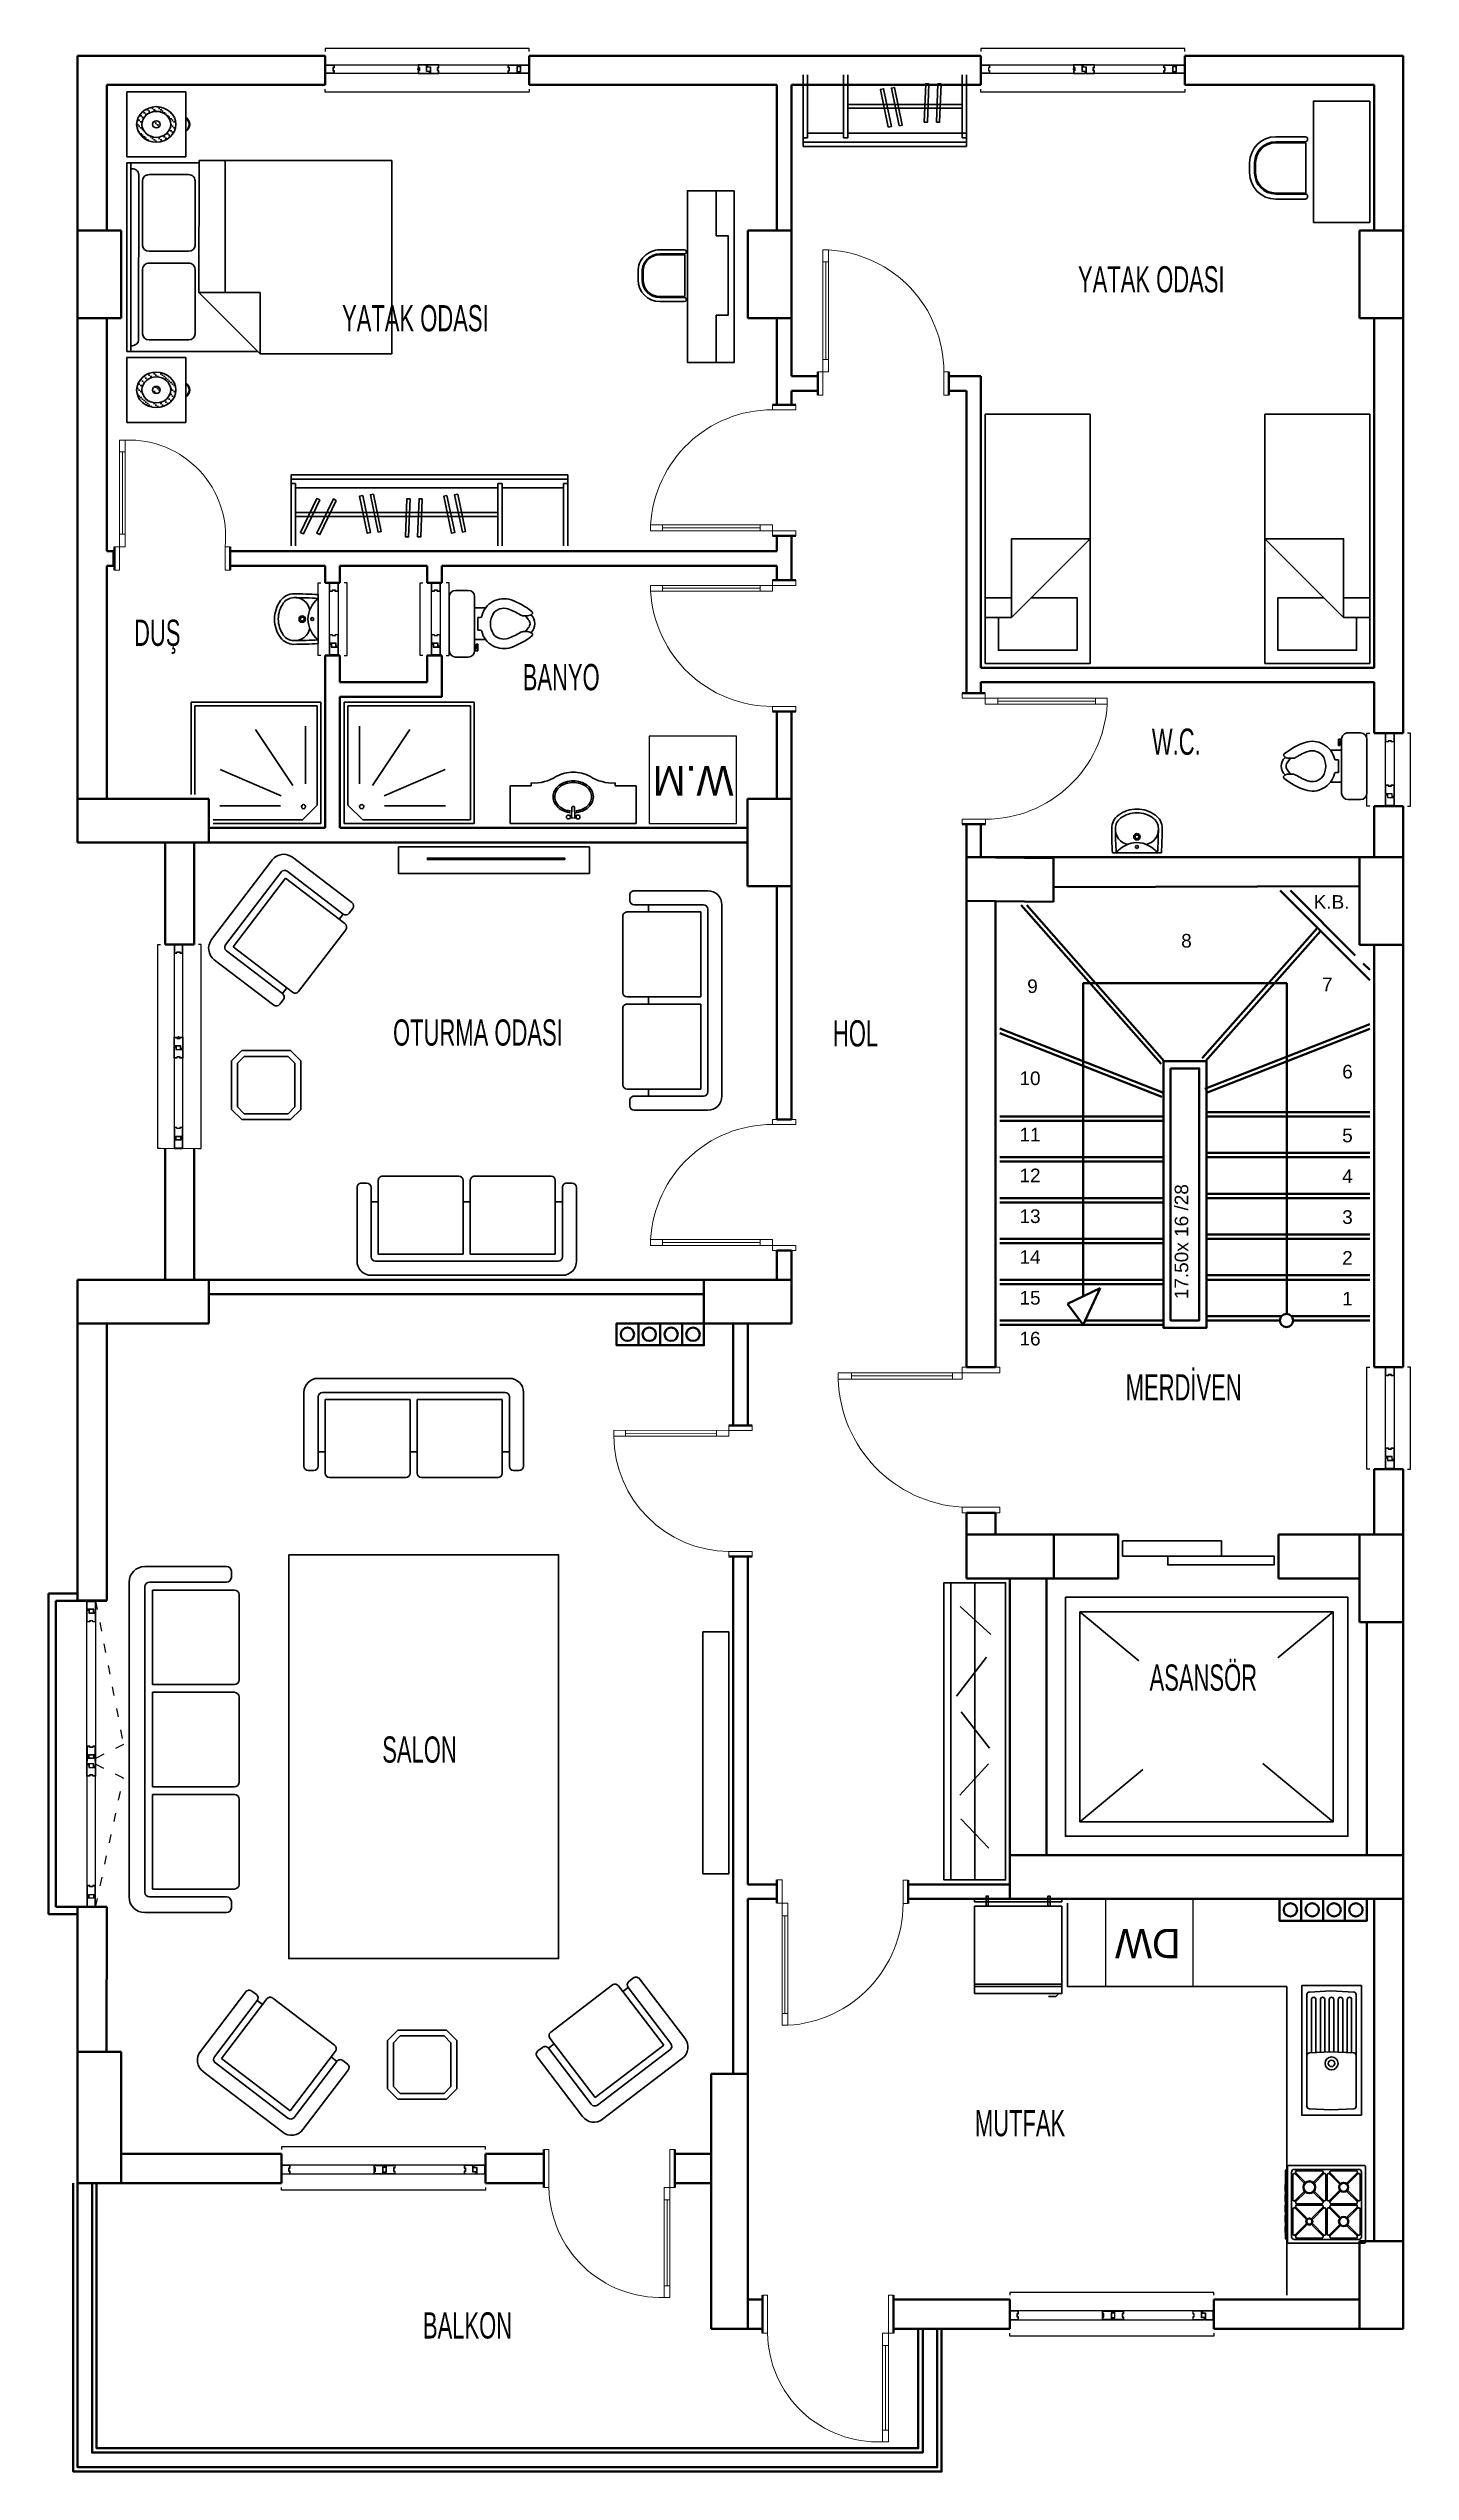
# Model space of a CAD drawing. Header units: millimetres. Extents: x 52 to 987, y 23 to 1686.
import ezdxf

# ---------------------------------------------------------------- set-up
doc = ezdxf.new("R2010")
doc.units = ezdxf.units.MM
doc.linetypes.add('ACAD_ISO03W100', pattern=[30, 12, -18])
doc.layers.add('14_ISLAK_MEKAN_TEFRİŞ', color=134, linetype='Continuous')
for name, color, linetype, lineweight in [('duvar_40', 45, 'Continuous', 40), ('PENC_25', 74, 'Continuous', 25), ('TEF', 145, 'Continuous', 30), ('yazı', 253, 'Continuous', 20)]:
    doc.layers.add(name, color=color, linetype=linetype, lineweight=lineweight)
doc.styles.add('ARIAL', font='Arial')
doc.styles.add('Kapı-pencere', font='Arial')
doc.styles.get("Standard").update_dxf_attribs({"font": 'EtrFont'})

msp = doc.modelspace()

# ---------------------------------------------------------------- texts
at = {"layer": 'duvar_40', "linetype": 'ByBlock', "style": 'Kapı-pencere'}
for s, p in [('K.B.', (920.683435, 1095.406608)), ('8', (829.783504, 1068.769275)), ('7', (926.44543, 1038.81395)), ('9', (724.093571, 1037.586406)), ('10', (718.773237, 974.387036)), ('6', (940.29928, 978.923635)), ('11', (718.773237, 935.706368)), ('5', (940.29928, 935.132481)), ('12', (718.773237, 907.706368)), ('4', (940.29928, 907.132481)), ('13', (718.773237, 879.706368)), ('3', (940.29928, 879.132481)), ('14', (718.773237, 851.706368)), ('2', (940.29928, 851.132481)), ('15', (718.773237, 823.706368)), ('1', (940.29928, 823.132481)), ('16', (718.773237, 795.706368))]:
    msp.add_text(s, height=9.333333, dxfattribs=at).set_placement(p)
msp.add_text('17.50x 16 /28', height=9.333333, rotation=90, dxfattribs=at).set_placement((834.639553, 827.379009))
at = {"layer": 'yazı', "style": 'ARIAL', "width": 0.6}
for s, p in [('YATAK ODASI', (758.944681, 1518.389658, -6562.999728)), ('YATAK ODASI', (253.845518, 1491.679048, -6562.999728)), ('DUŞ', (111.071026, 1275.815013, -6562.999728)), ('BANYO', (377.829479, 1245.367572, -6562.999728)), ('W.C.', (809.671742, 1201.067318, -6562.999728)), ('OTURMA ODASI', (288.836943, 1001.468607, -6562.999728)), ('HOL', (590.785143, 1000.884134, -6562.999728)), ('MERDİVEN', (791.696051, 757.915793, -6562.994446)), ('ASANSÖR', (808.091383, 558.727791)), ('SALON', (281.419917, 509.326918, -6562.999728)), ('MUTFAK', (688.180682, 252.99473)), ('BALKON', (309.343309, 114.119752, -6562.999728))]:
    msp.add_text(s, height=18, dxfattribs=at).set_placement(p)

# ---------------------------------------------------------------- blocks, each defined once
blk = doc.blocks.new('1')
at = {"layer": 'TEF'}
for p, q in [((150.204368, 1237.260466), (150.204368, 1173.827574)), ((239.351181, 1237.260466), (150.204368, 1237.260466)), ((152.756348, 1173.827574), (152.756348, 1234.708487)), ((236.799202, 1234.708487), (152.756348, 1234.708487)), ((236.799202, 1234.708487), (236.799202, 1166.587472)), ((239.351181, 1237.260466), (239.351181, 1153.827574)), ((219.95373, 1179.902192), (194.373919, 1218.336294)), ((228.800001, 1181.096335), (228.83756, 1220.699257)), ((211.935507, 1172.960818), (170.191811, 1190.853573)), ((211.629165, 1165.981537), (169.859643, 1165.981537)), ((236.799202, 1166.587472), (226.591283, 1156.379553)), ((226.591283, 1156.379553), (165.3118, 1156.379553)), ((239.351181, 1153.827574), (165.3118, 1153.827574))]:
    blk.add_line(p, q, dxfattribs=at)
for start_param, end_param in [(5.4977871432, 8.6393797968), (2.35619449, 5.4977871436)]:
    blk.add_ellipse((227.373165, 1165.478963), major_axis=(-1.015044, 1.015044), ratio=1, start_param=start_param, end_param=end_param, dxfattribs=at)
blk = doc.blocks.new('3')
at = {"layer": 'TEF', "linetype": 'ByBlock', "flags": 128}
for points in [[(292.486472, 1137.827574), (292.486472, 1119.66164), (423.651061, 1119.66164), (423.651061, 1137.827574)], [(406.715647, 1129.169211), (406.715647, 1130.114251), (312.37054, 1130.114251), (312.37054, 1129.169211)]]:
    blk.add_lwpolyline(points, close=True, dxfattribs=at)
blk = doc.blocks.new('5')
at = {"layer": 'TEF', "linetype": 'ByBlock', "flags": 128}
for points in [[(666.981678, 428.827574), (709.27376, 428.827574), (709.27376, 632.827574), (666.981678, 632.827574)], [(671.739284, 632.827574), (666.981678, 632.827574), (666.981678, 428.827574), (671.739284, 428.827574)]]:
    blk.add_lwpolyline(points, close=True, dxfattribs=at)
for points in [[(688.127719, 632.827574), (688.127719, 428.827574)], [(678.185073, 616.451857), (699.2362, 597.402858)], [(696.141198, 581.703742), (675.678377, 555.081578)], [(678.7478, 544.147475), (698.110745, 519.20578)], [(697.548017, 508.54807), (677.929288, 486.967312)], [(678.466437, 470.756817), (697.829381, 450.580135)]]:
    blk.add_lwpolyline(points, dxfattribs=at)
blk = doc.blocks.new('8')
at = {"layer": 'duvar_40', "linetype": 'ByBlock', "flags": 128}
for points in [[(712.211769, 140.827574), (712.211769, 120.827574)], [(852.211769, 140.827574), (852.211769, 120.827574)]]:
    blk.add_lwpolyline(points, dxfattribs=at)
at = {"layer": 'PENC_25'}
for p, q in [((837.67277, 133.036059), (718.186992, 133.036059)), ((718.186992, 127.036055), (837.67277, 127.036055))]:
    blk.add_line(p, q, dxfattribs=at)
at = {"layer": 'PENC_25', "flags": 128}
for points in [[(852.211769, 143.827574), (852.211769, 145.74454), (712.211769, 145.74454), (712.211769, 143.827574)], [(852.211769, 117.827574), (852.211769, 115.827574), (712.211769, 115.827574), (712.211769, 117.827574)]]:
    blk.add_lwpolyline(points, dxfattribs=at)
for points in [[(712.211769, 127.036055), (712.211769, 133.036059), (712.211769, 133.036059)], [(718.186992, 133.036059), (712.211769, 133.036059), (712.211769, 127.036055), (718.186992, 127.036055), (718.186992, 129.036057), (717.486992, 129.036057), (717.486992, 131.036057), (718.186992, 131.036057)], [(717.986992, 132.836059), (712.386989, 132.836059), (712.386989, 127.236055), (717.986992, 127.236055), (717.986992, 128.836057), (717.286992, 128.836057), (717.286992, 131.236057), (717.986992, 131.236057)], [(775.649121, 129.536057), (776.549121, 129.536057), (776.549121, 130.536057), (775.649121, 130.536057)], [(775.849121, 133.036059), (783.849124, 133.036059), (783.849124, 131.536057), (781.849123, 131.536057), (781.849123, 127.036055), (775.849121, 127.036055), (775.849121, 129.036057), (776.549121, 129.036057), (776.549121, 131.036057), (775.849121, 131.036057)], [(776.049121, 132.836059), (783.649124, 132.836059), (783.649124, 131.736057), (781.649123, 131.736057), (781.649123, 127.236055), (776.049121, 127.236055), (776.049121, 128.836057), (776.749121, 128.836057), (776.749121, 131.236057), (776.049121, 131.236057)], [(790.149127, 127.036055), (782.149123, 127.036055), (782.149123, 128.536057), (784.149124, 128.536057), (784.149124, 133.036059), (790.149127, 133.036059), (790.149127, 131.036057), (789.449127, 131.036057), (789.449127, 129.036057), (790.149127, 129.036057)], [(789.949127, 127.236055), (782.349123, 127.236055), (782.349123, 128.336057), (784.349124, 128.336057), (784.349124, 132.836059), (789.949127, 132.836059), (789.949127, 131.236057), (789.249127, 131.236057), (789.249127, 128.836057), (789.949127, 128.836057)], [(837.67277, 127.036055), (845.886987, 127.036055), (845.886987, 128.536057), (843.886986, 128.536057), (843.886986, 133.036059), (837.67277, 133.036059), (837.67277, 131.036057), (838.37277, 131.036057), (838.37277, 129.036057), (837.67277, 129.036057)], [(837.87277, 127.236055), (845.686987, 127.236055), (845.686987, 128.336057), (843.686986, 128.336057), (843.686986, 132.836059), (837.87277, 132.836059), (837.87277, 131.236057), (838.57277, 131.236057), (838.57277, 128.836057), (837.87277, 128.836057)], [(852.211769, 133.036059), (844.186986, 133.036059), (844.186986, 131.536057), (846.186987, 131.536057), (846.186987, 127.036055), (852.211769, 127.036055), (852.211769, 130.036057)], [(851.786989, 132.836059), (844.386986, 132.836059), (844.386986, 131.736057), (846.386987, 131.736057), (846.386987, 127.236055), (851.786989, 127.236055), (851.786989, 128.836057), (851.786989, 131.236057)], [(852.211769, 127.036055), (852.211769, 133.036059)]]:
    blk.add_lwpolyline(points, close=True, dxfattribs=at)
blk = doc.blocks.new('9')
at = {"layer": 'duvar_40', "linetype": 'ByBlock'}
for p, q in [((542.339663, 140.782262), (542.351181, 140.782262)), ((542.351181, 140.782262), (542.339663, 140.782262)), ((542.351181, 143.782939), (542.351181, 117.782845)), ((542.351186, 140.783018), (542.351186, 120.783018)), ((632.351181, 143.827523), (632.351181, 117.827429)), ((632.351181, 140.827574), (637.211769, 140.827574)), ((632.351186, 120.827602), (632.351186, 140.827602)), ((632.351181, 120.827574), (637.211769, 120.827574))]:
    blk.add_line(p, q, dxfattribs=at)
at = {"layer": 'PENC_25', "lineweight": 20}
for p, q in [((542.351181, 143.78299), (542.351181, 117.782845)), ((545.82376, 143.782939), (542.351181, 143.782939)), ((545.82376, 117.782845), (545.82376, 143.782939)), ((628.878603, 143.827523), (628.878603, 117.827429)), ((632.351181, 143.827523), (628.878603, 143.827523)), ((632.351181, 117.827429), (632.351181, 143.827574)), ((542.351181, 117.782845), (545.82376, 117.782845)), ((628.878603, 117.827429), (632.351181, 117.827429)), ((624.878603, 43.172506), (628.878603, 43.172506))]:
    blk.add_line(p, q, dxfattribs=at)
at = {"layer": 'PENC_25', "lineweight": 20, "flags": 128}
blk.add_lwpolyline([(628.878603, 43.172506), (628.878603, 117.827429), (624.878603, 117.827429), (624.878603, 43.172506), (624.878603, 51.244942), (628.878603, 51.244942), (626.878603, 51.244942), (626.878603, 109.265526), (624.878603, 109.265526), (628.878603, 109.265526)], dxfattribs=at)
at = {"layer": 'PENC_25', "lineweight": 20}
blk.add_arc((621.777326, 119.073709), 75.964535, 180.973673, 272.339769, dxfattribs=at)
blk = doc.blocks.new('10')
at = {"layer": 'duvar_40', "linetype": 'ByBlock'}
for p, q in [((392.339663, 240.782262), (392.351181, 240.782262)), ((392.351181, 240.782262), (392.339663, 240.782262)), ((392.351181, 243.782939), (392.351181, 217.782845)), ((392.351186, 240.783018), (392.351186, 220.783018)), ((482.351181, 243.827523), (482.351181, 217.827429)), ((482.351181, 240.827574), (487.211769, 240.827574)), ((482.351186, 220.827602), (482.351186, 240.827602)), ((482.351181, 220.827574), (487.211769, 220.827574))]:
    blk.add_line(p, q, dxfattribs=at)
at = {"layer": 'PENC_25', "lineweight": 20}
for p, q in [((392.351181, 243.827574), (392.351181, 217.782845)), ((395.82376, 243.782939), (392.351181, 243.782939)), ((395.82376, 217.782845), (395.82376, 243.782939)), ((478.878603, 243.827523), (478.878603, 217.827429)), ((482.351181, 243.827523), (478.878603, 243.827523)), ((482.351181, 217.827429), (482.351181, 243.827574)), ((392.351181, 217.782845), (395.82376, 217.782845)), ((478.878603, 217.827429), (474.878603, 217.827429)), ((474.878603, 217.827429), (474.878603, 142.284436)), ((478.878603, 217.827429), (482.351181, 217.827429)), ((478.878603, 142.284436), (478.878603, 217.827429)), ((476.878603, 209.265526), (474.878603, 209.265526)), ((474.878603, 209.265526), (478.878603, 209.265526)), ((476.878603, 150.356871), (476.878603, 209.265526)), ((474.878603, 142.284436), (474.878603, 150.356871)), ((474.878603, 150.356871), (478.878603, 150.356871)), ((478.878603, 150.356871), (476.878603, 150.356871)), ((474.878603, 142.284436), (478.878603, 142.284436))]:
    blk.add_line(p, q, dxfattribs=at)
blk.add_arc((472.507422, 218.940166), 76.692395, 180.86465, 271.771757, dxfattribs=at)
blk = doc.blocks.new('11')
at = {"layer": 'duvar_40', "linetype": 'ByBlock'}
for p, q in [((212.211769, 240.827574), (212.211769, 220.827574)), ((352.211769, 240.827574), (352.211769, 220.827574))]:
    blk.add_line(p, q, dxfattribs=at)
at = {"layer": 'PENC_25'}
for p, q in [((352.211769, 245.74454), (212.211769, 245.74454)), ((212.211769, 245.74454), (212.211769, 243.827574)), ((212.211769, 227.036055), (212.211769, 233.036059)), ((212.211769, 233.036059), (212.211769, 233.036059)), ((212.211769, 233.036059), (212.211769, 227.036055)), ((218.186992, 233.036059), (212.211769, 233.036059)), ((212.211769, 233.036059), (212.211769, 227.036055)), ((217.986992, 232.836059), (212.386989, 232.836059)), ((212.386989, 232.836059), (212.386989, 227.236055)), ((217.986992, 231.236057), (217.986992, 232.836059)), ((218.186992, 231.036057), (218.186992, 233.036059)), ((337.67277, 233.036059), (218.186992, 233.036059)), ((275.849121, 233.036059), (283.849124, 233.036059)), ((275.849121, 231.036057), (275.849121, 233.036059)), ((276.049121, 232.836059), (283.649124, 232.836059)), ((276.049121, 231.236057), (276.049121, 232.836059)), ((283.649124, 232.836059), (283.649124, 231.736057)), ((283.849124, 233.036059), (283.849124, 231.536057)), ((284.149124, 228.536057), (284.149124, 233.036059)), ((284.149124, 233.036059), (290.149127, 233.036059)), ((284.349124, 228.336057), (284.349124, 232.836059)), ((284.349124, 232.836059), (289.949127, 232.836059)), ((289.949127, 232.836059), (289.949127, 231.236057)), ((290.149127, 233.036059), (290.149127, 231.036057)), ((343.886986, 233.036059), (337.67277, 233.036059)), ((337.67277, 233.036059), (337.67277, 231.036057)), ((343.686986, 232.836059), (337.87277, 232.836059)), ((337.87277, 232.836059), (337.87277, 231.236057)), ((343.686986, 228.336057), (343.686986, 232.836059)), ((343.886986, 228.536057), (343.886986, 233.036059)), ((352.211769, 233.036059), (344.186986, 233.036059)), ((344.186986, 233.036059), (344.186986, 231.536057)), ((351.786989, 232.836059), (344.386986, 232.836059)), ((344.386986, 232.836059), (344.386986, 231.736057)), ((351.786989, 231.236057), (351.786989, 232.836059)), ((352.211769, 243.827574), (352.211769, 245.74454)), ((352.211769, 227.036055), (352.211769, 233.036059)), ((352.211769, 233.036059), (352.211769, 233.036059)), ((352.211769, 233.036059), (352.211769, 227.036055)), ((352.211769, 230.036057), (352.211769, 233.036059)), ((212.211769, 227.036055), (212.211769, 227.036055)), ((212.211769, 227.036055), (212.211769, 227.036055)), ((212.211769, 227.036055), (212.211769, 227.036055)), ((212.211769, 227.036055), (218.186992, 227.036055)), ((212.211769, 215.827574), (212.211769, 217.827574)), ((212.386989, 227.236055), (212.386989, 227.236055)), ((212.386989, 227.236055), (212.386989, 227.236055)), ((212.386989, 227.236055), (217.986992, 227.236055)), ((217.286992, 228.836057), (217.286992, 231.236057)), ((217.286992, 231.236057), (217.986992, 231.236057)), ((217.986992, 228.836057), (217.286992, 228.836057)), ((217.486992, 229.036057), (217.486992, 231.036057)), ((217.486992, 231.036057), (218.186992, 231.036057)), ((218.186992, 229.036057), (217.486992, 229.036057)), ((217.986992, 227.236055), (217.986992, 228.836057)), ((218.186992, 227.036055), (218.186992, 229.036057)), ((218.186992, 227.036055), (337.67277, 227.036055)), ((276.549121, 230.536057), (275.649121, 230.536057)), ((275.649121, 230.536057), (275.649121, 229.536057)), ((275.649121, 229.536057), (276.549121, 229.536057)), ((276.549121, 231.036057), (275.849121, 231.036057)), ((275.849121, 227.036055), (275.849121, 229.036057)), ((275.849121, 229.036057), (276.549121, 229.036057)), ((281.849123, 227.036055), (275.849121, 227.036055)), ((276.749121, 231.236057), (276.049121, 231.236057)), ((276.049121, 227.236055), (276.049121, 228.836057)), ((276.049121, 228.836057), (276.749121, 228.836057)), ((281.649123, 227.236055), (276.049121, 227.236055)), ((276.549121, 229.036057), (276.549121, 231.036057)), ((276.549121, 229.536057), (276.549121, 230.536057)), ((276.749121, 228.836057), (276.749121, 231.236057)), ((283.649124, 231.736057), (281.649123, 231.736057)), ((281.649123, 231.736057), (281.649123, 227.236055)), ((283.849124, 231.536057), (281.849123, 231.536057)), ((281.849123, 231.536057), (281.849123, 227.036055)), ((282.149123, 227.036055), (282.149123, 228.536057)), ((282.149123, 228.536057), (284.149124, 228.536057)), ((290.149127, 227.036055), (282.149123, 227.036055)), ((282.349123, 227.236055), (282.349123, 228.336057)), ((282.349123, 228.336057), (284.349124, 228.336057)), ((289.949127, 227.236055), (282.349123, 227.236055)), ((289.949127, 231.236057), (289.249127, 231.236057)), ((289.249127, 231.236057), (289.249127, 228.836057)), ((289.249127, 228.836057), (289.949127, 228.836057)), ((290.149127, 231.036057), (289.449127, 231.036057)), ((289.449127, 231.036057), (289.449127, 229.036057)), ((289.449127, 229.036057), (290.149127, 229.036057)), ((289.949127, 228.836057), (289.949127, 227.236055)), ((290.149127, 229.036057), (290.149127, 227.036055)), ((337.67277, 231.036057), (338.37277, 231.036057)), ((338.37277, 229.036057), (337.67277, 229.036057)), ((337.67277, 229.036057), (337.67277, 227.036055)), ((337.67277, 227.036055), (345.886987, 227.036055)), ((337.87277, 231.236057), (338.57277, 231.236057)), ((338.57277, 228.836057), (337.87277, 228.836057)), ((337.87277, 228.836057), (337.87277, 227.236055)), ((337.87277, 227.236055), (345.686987, 227.236055)), ((338.37277, 231.036057), (338.37277, 229.036057)), ((338.57277, 231.236057), (338.57277, 228.836057)), ((345.686987, 228.336057), (343.686986, 228.336057)), ((345.886987, 228.536057), (343.886986, 228.536057)), ((344.186986, 231.536057), (346.186987, 231.536057)), ((344.386986, 231.736057), (346.386987, 231.736057)), ((345.686987, 227.236055), (345.686987, 228.336057)), ((345.886987, 227.036055), (345.886987, 228.536057)), ((346.186987, 231.536057), (346.186987, 227.036055)), ((346.186987, 227.036055), (352.211769, 227.036055)), ((346.386987, 231.736057), (346.386987, 227.236055)), ((346.386987, 227.236055), (351.786989, 227.236055)), ((351.786989, 228.836057), (351.786989, 231.236057)), ((351.786989, 231.236057), (351.786989, 231.236057)), ((351.786989, 227.236055), (351.786989, 228.836057)), ((351.786989, 228.836057), (351.786989, 228.836057)), ((352.211769, 227.036055), (352.211769, 230.036057)), ((352.211769, 230.036057), (352.211769, 230.036057)), ((352.211769, 230.036057), (352.211769, 230.036057)), ((352.211769, 230.036057), (352.211769, 230.036057)), ((352.211769, 227.036055), (352.211769, 227.036055)), ((352.211769, 217.827574), (352.211769, 215.827574)), ((352.211769, 215.827574), (212.211769, 215.827574))]:
    blk.add_line(p, q, dxfattribs=at)
blk = doc.blocks.new('12')
at = {"layer": 'duvar_40', "linetype": 'ByBlock'}
for p, q in [((52.311738, 405.42726), (52.311738, 625.42726)), ((52.311738, 625.42726), (72.311738, 625.42726)), ((57.311738, 410.42726), (57.311738, 620.42726)), ((57.311738, 620.42726), (72.311738, 620.42726)), ((72.311738, 620.6275), (92.311738, 620.6275)), ((92.311738, 620.42726), (72.311738, 620.42726)), ((72.311738, 405.42726), (52.311738, 405.42726)), ((72.311738, 410.42726), (57.311738, 410.42726)), ((92.311738, 410.42726), (72.311738, 410.42726)), ((92.311738, 410.42726), (72.311738, 410.42726))]:
    blk.add_line(p, q, dxfattribs=at)
at = {"layer": 'PENC_25'}
for p, q in [((78.682519, 620.427271), (78.682519, 620.427271)), ((78.682519, 620.427271), (84.682522, 620.427271)), ((84.682522, 620.427271), (78.682519, 620.427271)), ((78.682519, 614.402489), (78.682519, 620.427271)), ((78.682519, 620.427271), (81.682521, 620.427271)), ((78.882519, 614.602489), (78.882519, 620.002491)), ((78.882519, 620.002491), (80.482521, 620.002491)), ((80.482521, 620.002491), (80.482521, 620.002491)), ((80.482521, 620.002491), (82.882521, 620.002491)), ((81.682521, 620.427271), (81.682521, 620.427271)), ((81.682521, 620.427271), (81.682521, 620.427271)), ((81.682521, 620.427271), (81.682521, 620.427271)), ((81.682521, 620.427271), (84.682522, 620.427271)), ((82.882521, 620.002491), (82.882521, 620.002491)), ((82.882521, 620.002491), (84.482522, 620.002491)), ((84.482522, 620.002491), (84.482522, 612.602488)), ((84.682522, 620.427271), (84.682522, 620.427271)), ((84.682522, 620.427271), (84.682522, 612.402488)), ((83.182521, 614.402489), (78.682519, 614.402489)), ((78.682519, 605.888272), (78.682519, 614.102489)), ((78.682519, 614.102489), (80.182521, 614.102489)), ((80.682521, 605.888272), (78.682519, 605.888272)), ((78.682519, 510.427271), (78.682519, 605.888272)), ((83.382521, 614.602489), (78.882519, 614.602489)), ((78.882519, 606.088272), (78.882519, 613.902489)), ((78.882519, 613.902489), (79.982521, 613.902489)), ((80.482521, 606.088272), (78.882519, 606.088272)), ((79.982521, 613.902489), (79.982521, 611.902488)), ((79.982521, 611.902488), (84.482522, 611.902488)), ((80.182521, 614.102489), (80.182521, 612.102488)), ((80.182521, 612.102488), (84.682522, 612.102488)), ((82.882521, 606.788272), (80.482521, 606.788272)), ((80.482521, 606.788272), (80.482521, 606.088272)), ((82.682521, 606.588272), (80.682521, 606.588272)), ((80.682521, 606.588272), (80.682521, 605.888272)), ((82.682521, 605.888272), (82.682521, 606.588272)), ((84.682522, 605.888272), (82.682521, 605.888272)), ((82.882521, 606.088272), (82.882521, 606.788272)), ((84.482522, 606.088272), (82.882521, 606.088272)), ((83.182521, 612.402488), (83.182521, 614.402489)), ((84.682522, 612.402488), (83.182521, 612.402488)), ((83.382521, 612.602488), (83.382521, 614.602489)), ((84.482522, 612.602488), (83.382521, 612.602488)), ((84.482522, 611.902488), (84.482522, 606.088272)), ((84.682522, 612.102488), (84.682522, 605.888272)), ((84.682522, 605.888272), (84.682522, 510.427271)), ((78.682519, 520.727275), (78.682519, 512.727272)), ((80.682521, 520.727275), (78.682519, 520.727275)), ((78.882519, 520.527275), (78.882519, 512.927272)), ((80.482521, 520.527275), (78.882519, 520.527275)), ((80.482521, 519.827275), (80.482521, 520.527275)), ((82.882521, 519.827275), (80.482521, 519.827275)), ((80.682521, 520.027275), (80.682521, 520.727275)), ((82.682521, 520.027275), (80.682521, 520.027275)), ((84.682522, 520.727275), (82.682521, 520.727275)), ((82.682521, 520.727275), (82.682521, 520.027275)), ((84.482522, 520.527275), (82.882521, 520.527275)), ((82.882521, 520.527275), (82.882521, 519.827275)), ((84.482522, 514.927273), (84.482522, 520.527275)), ((84.682522, 514.727273), (84.682522, 520.727275)), ((78.682519, 512.727272), (80.182521, 512.727272)), ((83.182521, 512.427272), (78.682519, 512.427272)), ((78.682519, 512.427272), (78.682519, 510.427271)), ((78.682519, 508.427271), (78.682519, 510.427271)), ((78.682519, 510.427271), (78.682519, 424.966271)), ((83.182521, 508.427271), (78.682519, 508.427271)), ((78.682519, 500.127267), (78.682519, 508.127271)), ((78.682519, 508.127271), (80.182521, 508.127271)), ((80.682521, 500.127267), (78.682519, 500.127267)), ((78.882519, 512.927272), (79.982521, 512.927272)), ((83.382521, 512.227272), (78.882519, 512.227272)), ((78.882519, 512.227272), (78.882519, 510.427271)), ((78.882519, 508.627271), (78.882519, 510.427271)), ((83.382521, 508.627271), (78.882519, 508.627271)), ((78.882519, 500.327267), (78.882519, 507.927271)), ((78.882519, 507.927271), (79.982521, 507.927271)), ((80.482521, 500.327267), (78.882519, 500.327267)), ((79.982521, 512.927272), (79.982521, 514.927273)), ((79.982521, 514.927273), (84.482522, 514.927273)), ((79.982521, 507.927271), (79.982521, 505.92727)), ((79.982521, 505.92727), (84.482522, 505.92727)), ((80.182521, 512.727272), (80.182521, 514.727273)), ((80.182521, 514.727273), (84.682522, 514.727273)), ((80.182521, 508.127271), (80.182521, 506.12727)), ((80.182521, 506.12727), (84.682522, 506.12727)), ((82.882521, 501.027267), (80.482521, 501.027267)), ((80.482521, 501.027267), (80.482521, 500.327267)), ((82.682521, 500.827267), (80.682521, 500.827267)), ((80.682521, 500.827267), (80.682521, 500.127267)), ((82.682521, 500.127267), (82.682521, 500.827267)), ((84.682522, 500.127267), (82.682521, 500.127267)), ((82.882521, 500.327267), (82.882521, 501.027267)), ((84.482522, 500.327267), (82.882521, 500.327267)), ((84.682522, 514.427273), (83.182521, 514.427273)), ((83.182521, 514.427273), (83.182521, 512.427272)), ((83.182521, 506.42727), (83.182521, 508.427271)), ((84.682522, 506.42727), (83.182521, 506.42727)), ((84.482522, 514.227273), (83.382521, 514.227273)), ((83.382521, 514.227273), (83.382521, 512.227272)), ((83.382521, 506.62727), (83.382521, 508.627271)), ((84.482522, 506.62727), (83.382521, 506.62727)), ((84.482522, 510.427271), (84.482522, 514.227273)), ((84.482522, 510.427271), (84.482522, 506.62727)), ((84.482522, 505.92727), (84.482522, 500.327267)), ((84.682522, 510.427271), (84.682522, 514.427273)), ((84.682522, 510.427271), (84.682522, 506.42727)), ((84.682522, 424.966271), (84.682522, 510.427271)), ((84.682522, 506.12727), (84.682522, 500.127267)), ((78.682519, 424.966271), (78.682519, 416.752053)), ((80.682521, 424.966271), (78.682519, 424.966271)), ((78.682519, 416.752053), (80.182521, 416.752053)), ((83.182521, 416.452053), (78.682519, 416.452053)), ((78.682519, 416.452053), (78.682519, 410.427271)), ((78.882519, 424.766271), (78.882519, 416.952053)), ((80.482521, 424.766271), (78.882519, 424.766271)), ((78.882519, 416.952053), (79.982521, 416.952053)), ((83.382521, 416.252053), (78.882519, 416.252053)), ((78.882519, 416.252053), (78.882519, 410.852051)), ((79.982521, 416.952053), (79.982521, 418.952054)), ((79.982521, 418.952054), (84.482522, 418.952054)), ((80.182521, 416.752053), (80.182521, 418.752054)), ((80.182521, 418.752054), (84.682522, 418.752054)), ((80.482521, 424.066271), (80.482521, 424.766271)), ((82.882521, 424.066271), (80.482521, 424.066271)), ((80.682521, 424.266271), (80.682521, 424.966271)), ((82.682521, 424.266271), (80.682521, 424.266271)), ((84.682522, 424.966271), (82.682521, 424.966271)), ((82.682521, 424.966271), (82.682521, 424.266271)), ((84.482522, 424.766271), (82.882521, 424.766271)), ((82.882521, 424.766271), (82.882521, 424.066271)), ((84.682522, 418.452054), (83.182521, 418.452054)), ((83.182521, 418.452054), (83.182521, 416.452053)), ((84.482522, 418.252054), (83.382521, 418.252054)), ((83.382521, 418.252054), (83.382521, 416.252053)), ((84.482522, 418.952054), (84.482522, 424.766271)), ((84.482522, 410.852051), (84.482522, 418.252054)), ((84.682522, 418.752054), (84.682522, 424.966271)), ((84.682522, 410.427271), (84.682522, 418.452054)), ((78.682519, 410.427271), (78.682519, 410.427271)), ((78.682519, 410.427271), (84.682522, 410.427271)), ((84.682522, 410.427271), (78.682519, 410.427271)), ((78.682519, 410.427271), (81.682521, 410.427271)), ((78.882519, 410.852051), (80.482521, 410.852051)), ((80.482521, 410.852051), (80.482521, 410.852051)), ((80.482521, 410.852051), (82.882521, 410.852051)), ((81.682521, 410.427271), (81.682521, 410.427271)), ((81.682521, 410.427271), (81.682521, 410.427271)), ((81.682521, 410.427271), (81.682521, 410.427271)), ((81.682521, 410.427271), (84.682522, 410.427271)), ((82.882521, 410.852051), (82.882521, 410.852051)), ((82.882521, 410.852051), (84.482522, 410.852051)), ((84.682522, 410.427271), (84.682522, 410.427271))]:
    blk.add_line(p, q, dxfattribs=at)
at = {"layer": 'PENC_25', "linetype": 'ACAD_ISO03W100', "ltscale": 0.5}
for p, q in [((84.682511, 620.257613), (103.725408, 521.845395)), ((103.725408, 521.845395), (84.682511, 512.257614)), ((103.725408, 498.669831), (84.682511, 508.257612)), ((84.682511, 410.257613), (103.725408, 498.669831))]:
    blk.add_line(p, q, dxfattribs=at)
blk = doc.blocks.new('13')
at = {"layer": 'duvar_40', "linetype": 'ByBlock'}
for p, q in [((535.351181, 740.827574), (519.351088, 740.827574)), ((522.351261, 740.827578), (532.351261, 740.827578)), ((535.306597, 650.827574), (519.306504, 650.827574)), ((532.306677, 650.827578), (522.306677, 650.827578)), ((532.305921, 650.816056), (532.305921, 650.827574)), ((532.305921, 650.827574), (532.305921, 650.816056))]:
    blk.add_line(p, q, dxfattribs=at)
at = {"layer": 'PENC_25', "lineweight": 20}
for p, q in [((440.327456, 733.482523), (440.327456, 737.482523)), ((519.351088, 737.354995), (519.351088, 740.827574)), ((519.351088, 740.827574), (535.351233, 740.827574)), ((535.351181, 737.354995), (519.351088, 737.354995)), ((535.351181, 740.827574), (535.351181, 737.354995)), ((519.306504, 650.827574), (519.306504, 654.300152)), ((519.306504, 654.300152), (535.306597, 654.300152)), ((535.306649, 650.827574), (519.306504, 650.827574)), ((535.306597, 654.300152), (535.306597, 650.827574))]:
    blk.add_line(p, q, dxfattribs=at)
at = {"layer": 'PENC_25', "lineweight": 20, "flags": 128}
blk.add_lwpolyline([(440.327456, 737.482523), (519.351088, 737.354995), (519.351088, 733.354995), (440.327456, 733.482523), (448.399892, 733.482523), (448.399892, 737.482523), (448.399892, 735.482523), (510.789185, 735.354995), (510.789185, 733.354995), (510.789185, 737.354995)], dxfattribs=at)
at = {"layer": 'PENC_25', "lineweight": 20}
blk.add_arc((520.063868, 734.03488), 79.738325, 180.396898, 269.45579, dxfattribs=at)
blk = doc.blocks.new('14')
at = {"layer": 'duvar_40', "linetype": 'ByBlock'}
for p, q in [((702.351181, 780.827574), (682.351181, 780.827574)), ((702.351181, 780.827574), (682.351181, 780.827574)), ((682.351181, 680.827574), (682.351181, 676.780449)), ((702.351181, 680.827574), (682.351181, 680.827574)), ((702.351181, 680.827574), (702.351181, 676.780449))]:
    blk.add_line(p, q, dxfattribs=at)
at = {"layer": 'PENC_25', "lineweight": 20}
for p, q in [((679.367168, 776.969153), (679.367168, 780.827574)), ((679.367168, 780.827574), (705.367185, 780.827574)), ((679.367168, 776.969153), (679.367168, 780.827574)), ((679.367168, 780.827574), (705.367185, 780.827574)), ((705.367185, 776.969153), (679.367168, 776.969153)), ((705.367185, 776.969153), (679.367168, 776.969153)), ((705.367185, 780.827574), (705.367185, 776.969153)), ((705.367185, 780.827574), (705.367185, 776.969153)), ((679.351164, 680.827574), (679.351164, 684.685994)), ((679.351164, 684.685994), (705.351181, 684.685994)), ((705.351181, 684.685994), (705.351181, 680.827574)), ((679.351164, 680.827574), (705.367185, 680.827574))]:
    blk.add_line(p, q, dxfattribs=at)
at = {"layer": 'PENC_25', "lineweight": 20, "flags": 128}
for points in [[(594.436841, 776.969153), (679.351164, 776.969153), (679.351164, 772.524709), (594.436841, 772.524709), (603.406214, 772.524709), (603.406214, 776.969153), (603.406214, 774.746931), (672.880223, 774.746931), (672.880223, 772.524709), (672.880223, 776.969153)], [(594.436841, 776.969153), (594.436841, 772.524709)]]:
    blk.add_lwpolyline(points, dxfattribs=at)
at = {"layer": 'PENC_25', "lineweight": 20}
blk.add_arc((684.924801, 775.038087), 90.522859, 181.591029, 266.480123, dxfattribs=at)
blk = doc.blocks.new('15')
at = {"layer": 'duvar_40', "linetype": 'ByBlock', "flags": 128}
for points in [[(962.211769, 780.827551), (982.211769, 780.827551)], [(962.211769, 710.827551), (982.211769, 710.827551)]]:
    blk.add_lwpolyline(points, dxfattribs=at)
at = {"layer": 'PENC_25'}
for p, q in [((970.003284, 725.36655), (970.003284, 774.852328)), ((976.003287, 774.852328), (976.003287, 725.36655))]:
    blk.add_line(p, q, dxfattribs=at)
at = {"layer": 'PENC_25', "flags": 128}
for points in [[(959.211769, 710.827551), (957.294802, 710.827551), (957.294802, 780.827551), (959.211769, 780.827551)], [(985.211769, 710.827551), (987.211769, 710.827551), (987.211769, 780.827551), (985.211769, 780.827551)]]:
    blk.add_lwpolyline(points, dxfattribs=at)
for points in [[(976.003287, 780.827551), (970.003284, 780.827551), (970.003284, 780.827551)], [(970.003284, 774.852328), (970.003284, 780.827551), (976.003287, 780.827551), (976.003287, 774.852328), (974.003286, 774.852328), (974.003286, 775.552328), (972.003286, 775.552328), (972.003286, 774.852328)], [(970.203284, 775.052328), (970.203284, 780.652331), (975.803287, 780.652331), (975.803287, 775.052328), (974.203286, 775.052328), (974.203286, 775.752328), (971.803286, 775.752328), (971.803286, 775.052328)], [(976.003287, 725.36655), (976.003287, 717.152333), (974.503286, 717.152333), (974.503286, 719.152334), (970.003284, 719.152334), (970.003284, 725.36655), (972.003286, 725.36655), (972.003286, 724.66655), (974.003286, 724.66655), (974.003286, 725.36655)], [(970.003284, 710.827551), (970.003284, 718.852334), (971.503286, 718.852334), (971.503286, 716.852333), (976.003287, 716.852333), (976.003287, 710.827551), (973.003286, 710.827551)], [(975.803287, 725.16655), (975.803287, 717.352333), (974.703286, 717.352333), (974.703286, 719.352334), (970.203284, 719.352334), (970.203284, 725.16655), (971.803286, 725.16655), (971.803286, 724.46655), (974.203286, 724.46655), (974.203286, 725.16655)], [(970.203284, 711.252331), (970.203284, 718.652334), (971.303286, 718.652334), (971.303286, 716.652333), (975.803287, 716.652333), (975.803287, 711.252331), (974.203286, 711.252331), (971.803286, 711.252331)], [(976.003287, 710.827551), (970.003284, 710.827551)]]:
    blk.add_lwpolyline(points, close=True, dxfattribs=at)
blk = doc.blocks.new('16')
at = {"layer": 'duvar_40', "linetype": 'ByBlock'}
for p, q in [((562.306677, 950.827736), (552.306677, 950.827736)), ((562.351181, 950.82774), (552.351181, 950.82774)), ((562.305921, 950.839258), (562.305921, 950.82774)), ((562.305921, 950.82774), (562.305921, 950.839258)), ((552.351181, 860.82774), (552.351181, 857.32774)), ((562.351181, 860.82774), (552.351181, 860.82774)), ((552.351261, 860.827736), (562.351261, 860.827736)), ((562.351181, 860.82774), (562.351181, 857.32774))]:
    blk.add_line(p, q, dxfattribs=at)
at = {"layer": 'PENC_25', "lineweight": 20}
for p, q in [((565.306649, 950.82774), (549.306504, 950.82774)), ((549.306504, 950.82774), (549.306504, 947.355162)), ((565.306597, 947.355162), (565.306597, 950.82774)), ((549.306504, 947.355162), (565.306597, 947.355162)), ((465.627682, 868.300319), (465.627682, 864.300319)), ((565.351181, 864.300319), (549.351088, 864.300319)), ((549.351088, 864.300319), (549.351088, 860.82774)), ((549.351088, 860.82774), (565.351233, 860.82774)), ((565.351181, 860.82774), (565.351181, 864.300319))]:
    blk.add_line(p, q, dxfattribs=at)
at = {"layer": 'PENC_25', "lineweight": 20, "flags": 128}
blk.add_lwpolyline([(465.627682, 864.300319), (549.351088, 864.300319), (549.351088, 868.300319), (465.627682, 868.300319), (473.700118, 868.300319), (473.700118, 864.300319), (473.700118, 866.300319), (540.789185, 866.300319), (540.789185, 868.300319), (540.789185, 864.300319)], dxfattribs=at)
at = {"layer": 'PENC_25', "lineweight": 20}
blk.add_arc((549.295202, 863.553073), 83.80209, 89.992273, 176.752553, dxfattribs=at)
blk = doc.blocks.new('17')
at = {"layer": 'duvar_40', "linetype": 'ByBlock', "flags": 128}
blk.add_lwpolyline([(152.311738, 1070.82774), (132.311738, 1070.82774)], dxfattribs=at)
at = {"layer": 'PENC_25'}
for p, q in [((138.520219, 1064.852517), (138.520219, 945.36674)), ((144.520222, 945.36674), (144.520222, 1064.852517))]:
    blk.add_line(p, q, dxfattribs=at)
at = {"layer": 'PENC_25', "lineweight": 20}
blk.add_line((155.267205, 930.82774), (129.26706, 930.82774), dxfattribs=at)
at = {"layer": 'PENC_25', "flags": 128}
for points in [[(129.311738, 930.82774), (127.311738, 930.82774), (127.311738, 1070.82774), (129.311738, 1070.82774)], [(155.311738, 930.82774), (157.228704, 930.82774), (157.228704, 1070.82774), (155.311738, 1070.82774)]]:
    blk.add_lwpolyline(points, dxfattribs=at)
for points in [[(138.520219, 1070.82774), (144.520222, 1070.82774), (144.520222, 1070.82774)], [(144.520222, 1064.852517), (144.520222, 1070.82774), (138.520219, 1070.82774), (138.520219, 1064.852517), (140.520221, 1064.852517), (140.520221, 1065.552517), (142.520221, 1065.552517), (142.520221, 1064.852517)], [(144.320222, 1065.052517), (144.320222, 1070.652521), (138.720219, 1070.652521), (138.720219, 1065.052517), (140.320221, 1065.052517), (140.320221, 1065.752517), (142.720221, 1065.752517), (142.720221, 1065.052517)], [(144.520222, 1007.190388), (144.520222, 999.190385), (143.020221, 999.190385), (143.020221, 1001.190386), (138.520219, 1001.190386), (138.520219, 1007.190388), (140.520221, 1007.190388), (140.520221, 1006.490388), (142.520221, 1006.490388), (142.520221, 1007.190388)], [(138.520219, 992.890383), (138.520219, 1000.890386), (140.020221, 1000.890386), (140.020221, 998.890385), (144.520222, 998.890385), (144.520222, 992.890383), (142.520221, 992.890383), (142.520221, 993.590383), (140.520221, 993.590383), (140.520221, 992.890383)], [(144.320222, 1006.990388), (144.320222, 999.390385), (143.220221, 999.390385), (143.220221, 1001.390386), (138.720219, 1001.390386), (138.720219, 1006.990388), (140.320221, 1006.990388), (140.320221, 1006.290388), (142.720221, 1006.290388), (142.720221, 1006.990388)], [(138.720219, 993.090383), (138.720219, 1000.690386), (139.820221, 1000.690386), (139.820221, 998.690385), (144.320222, 998.690385), (144.320222, 993.090383), (142.720221, 993.090383), (142.720221, 993.790383), (140.320221, 993.790383), (140.320221, 993.090383)], [(141.020221, 1007.390388), (141.020221, 1006.490388), (142.020221, 1006.490388), (142.020221, 1007.390388)], [(138.520219, 945.36674), (138.520219, 937.152522), (140.020221, 937.152522), (140.020221, 939.152523), (144.520222, 939.152523), (144.520222, 945.36674), (142.520221, 945.36674), (142.520221, 944.66674), (140.520221, 944.66674), (140.520221, 945.36674)], [(144.520222, 930.82774), (144.520222, 938.852523), (143.020221, 938.852523), (143.020221, 936.852522), (138.520219, 936.852522), (138.520219, 930.82774), (141.520221, 930.82774)], [(138.720219, 945.16674), (138.720219, 937.352522), (139.820221, 937.352522), (139.820221, 939.352523), (144.320222, 939.352523), (144.320222, 945.16674), (142.720221, 945.16674), (142.720221, 944.46674), (140.320221, 944.46674), (140.320221, 945.16674)], [(144.320222, 931.25252), (144.320222, 938.652523), (143.220221, 938.652523), (143.220221, 936.652522), (138.720219, 936.652522), (138.720219, 931.25252), (140.320221, 931.25252), (142.720221, 931.25252)], [(138.520219, 930.82774), (144.520222, 930.82774)]]:
    blk.add_lwpolyline(points, close=True, dxfattribs=at)
blk = doc.blocks.new('18')
at = {"layer": 'duvar_40', "linetype": 'ByBlock'}
for p, q in [((242.351181, 1319.182542), (252.351181, 1319.182542)), ((242.351181, 1269.182542), (252.351181, 1269.182542))]:
    blk.add_line(p, q, dxfattribs=at)
at = {"layer": 'PENC_25'}
for p, q in [((237.434215, 1269.182542), (237.434215, 1319.182542)), ((237.434215, 1319.182542), (239.351181, 1319.182542)), ((251.1427, 1319.182542), (245.142696, 1319.182542)), ((245.142696, 1319.182542), (245.142696, 1319.182542)), ((245.142696, 1319.182542), (251.1427, 1319.182542)), ((245.142696, 1313.207319), (245.142696, 1319.182542)), ((245.142696, 1319.182542), (251.1427, 1319.182542)), ((245.342696, 1313.407319), (245.342696, 1319.007322)), ((245.342696, 1319.007322), (250.9427, 1319.007322)), ((249.342698, 1314.107319), (246.942698, 1314.107319)), ((246.942698, 1314.107319), (246.942698, 1313.407319)), ((249.142698, 1313.907319), (247.142698, 1313.907319)), ((247.142698, 1313.907319), (247.142698, 1313.207319)), ((249.142698, 1313.207319), (249.142698, 1313.907319)), ((249.342698, 1313.407319), (249.342698, 1314.107319)), ((250.9427, 1319.007322), (250.9427, 1319.007322)), ((250.9427, 1319.007322), (250.9427, 1319.007322)), ((250.9427, 1319.007322), (250.9427, 1313.407319)), ((251.1427, 1319.182542), (251.1427, 1319.182542)), ((251.1427, 1319.182542), (251.1427, 1319.182542)), ((251.1427, 1319.182542), (251.1427, 1319.182542)), ((251.1427, 1319.182542), (251.1427, 1313.207319)), ((257.351181, 1319.182542), (255.351181, 1319.182542)), ((257.351181, 1269.182542), (257.351181, 1319.182542)), ((247.142698, 1313.207319), (245.142696, 1313.207319)), ((245.142696, 1283.721541), (245.142696, 1313.207319)), ((246.942698, 1313.407319), (245.342696, 1313.407319)), ((251.1427, 1313.207319), (249.142698, 1313.207319)), ((250.9427, 1313.407319), (249.342698, 1313.407319)), ((251.1427, 1313.207319), (251.1427, 1283.721541)), ((245.142696, 1277.507325), (245.142696, 1283.721541)), ((245.142696, 1283.721541), (247.142698, 1283.721541)), ((245.342696, 1277.707325), (245.342696, 1283.521541)), ((245.342696, 1283.521541), (246.942698, 1283.521541)), ((246.942698, 1283.521541), (246.942698, 1282.821541)), ((246.942698, 1282.821541), (249.342698, 1282.821541)), ((247.142698, 1283.721541), (247.142698, 1283.021541)), ((247.142698, 1283.021541), (249.142698, 1283.021541)), ((249.142698, 1283.021541), (249.142698, 1283.721541)), ((249.142698, 1283.721541), (251.1427, 1283.721541)), ((249.342698, 1282.821541), (249.342698, 1283.521541)), ((249.342698, 1283.521541), (250.9427, 1283.521541)), ((250.9427, 1283.521541), (250.9427, 1275.707324)), ((251.1427, 1283.721541), (251.1427, 1275.507324)), ((239.351181, 1269.182542), (237.434215, 1269.182542)), ((249.642698, 1277.507325), (245.142696, 1277.507325)), ((245.142696, 1269.182542), (245.142696, 1277.207325)), ((245.142696, 1277.207325), (246.642698, 1277.207325)), ((251.1427, 1269.182542), (245.142696, 1269.182542)), ((245.142696, 1269.182542), (245.142696, 1269.182542)), ((245.142696, 1269.182542), (251.1427, 1269.182542)), ((248.142698, 1269.182542), (245.142696, 1269.182542)), ((249.842698, 1277.707325), (245.342696, 1277.707325)), ((245.342696, 1269.607322), (245.342696, 1277.007325)), ((245.342696, 1277.007325), (246.442698, 1277.007325)), ((246.942698, 1269.607322), (245.342696, 1269.607322)), ((246.442698, 1277.007325), (246.442698, 1275.007324)), ((246.442698, 1275.007324), (250.9427, 1275.007324)), ((246.642698, 1277.207325), (246.642698, 1275.207324)), ((246.642698, 1275.207324), (251.1427, 1275.207324)), ((249.342698, 1269.607322), (246.942698, 1269.607322)), ((246.942698, 1269.607322), (246.942698, 1269.607322)), ((251.1427, 1269.182542), (248.142698, 1269.182542)), ((248.142698, 1269.182542), (248.142698, 1269.182542)), ((248.142698, 1269.182542), (248.142698, 1269.182542)), ((248.142698, 1269.182542), (248.142698, 1269.182542)), ((250.9427, 1269.607322), (249.342698, 1269.607322)), ((249.342698, 1269.607322), (249.342698, 1269.607322)), ((249.642698, 1275.507324), (249.642698, 1277.507325)), ((251.1427, 1275.507324), (249.642698, 1275.507324)), ((249.842698, 1275.707324), (249.842698, 1277.707325)), ((250.9427, 1275.707324), (249.842698, 1275.707324)), ((250.9427, 1275.007324), (250.9427, 1269.607322)), ((251.1427, 1275.207324), (251.1427, 1269.182542)), ((251.1427, 1269.182542), (251.1427, 1269.182542)), ((255.351181, 1269.182542), (257.351181, 1269.182542))]:
    blk.add_line(p, q, dxfattribs=at)
blk = doc.blocks.new('19')
at = {"layer": 'duvar_40', "linetype": 'ByBlock'}
for p, q in [((312.351181, 1319.182542), (322.351181, 1319.182542)), ((312.351181, 1269.182542), (322.351181, 1269.182542))]:
    blk.add_line(p, q, dxfattribs=at)
at = {"layer": 'PENC_25'}
for p, q in [((307.434215, 1269.182542), (307.434215, 1319.182542)), ((307.434215, 1319.182542), (309.351181, 1319.182542)), ((321.1427, 1319.182542), (315.142696, 1319.182542)), ((315.142696, 1319.182542), (315.142696, 1319.182542)), ((315.142696, 1319.182542), (321.1427, 1319.182542)), ((315.142696, 1313.207319), (315.142696, 1319.182542)), ((315.142696, 1319.182542), (321.1427, 1319.182542)), ((315.342696, 1313.407319), (315.342696, 1319.007322)), ((315.342696, 1319.007322), (320.9427, 1319.007322)), ((319.342698, 1314.107319), (316.942698, 1314.107319)), ((316.942698, 1314.107319), (316.942698, 1313.407319)), ((319.142698, 1313.907319), (317.142698, 1313.907319)), ((317.142698, 1313.907319), (317.142698, 1313.207319)), ((319.142698, 1313.207319), (319.142698, 1313.907319)), ((319.342698, 1313.407319), (319.342698, 1314.107319)), ((320.9427, 1319.007322), (320.9427, 1319.007322)), ((320.9427, 1319.007322), (320.9427, 1319.007322)), ((320.9427, 1319.007322), (320.9427, 1313.407319)), ((321.1427, 1319.182542), (321.1427, 1319.182542)), ((321.1427, 1319.182542), (321.1427, 1319.182542)), ((321.1427, 1319.182542), (321.1427, 1319.182542)), ((321.1427, 1319.182542), (321.1427, 1313.207319)), ((327.351181, 1319.182542), (325.351181, 1319.182542)), ((327.351181, 1269.182542), (327.351181, 1319.182542)), ((317.142698, 1313.207319), (315.142696, 1313.207319)), ((315.142696, 1283.721541), (315.142696, 1313.207319)), ((316.942698, 1313.407319), (315.342696, 1313.407319)), ((321.1427, 1313.207319), (319.142698, 1313.207319)), ((320.9427, 1313.407319), (319.342698, 1313.407319)), ((321.1427, 1313.207319), (321.1427, 1283.721541)), ((315.142696, 1277.507325), (315.142696, 1283.721541)), ((315.142696, 1283.721541), (317.142698, 1283.721541)), ((315.342696, 1277.707325), (315.342696, 1283.521541)), ((315.342696, 1283.521541), (316.942698, 1283.521541)), ((316.942698, 1283.521541), (316.942698, 1282.821541)), ((316.942698, 1282.821541), (319.342698, 1282.821541)), ((317.142698, 1283.721541), (317.142698, 1283.021541)), ((317.142698, 1283.021541), (319.142698, 1283.021541)), ((319.142698, 1283.021541), (319.142698, 1283.721541)), ((319.142698, 1283.721541), (321.1427, 1283.721541)), ((319.342698, 1282.821541), (319.342698, 1283.521541)), ((319.342698, 1283.521541), (320.9427, 1283.521541)), ((320.9427, 1283.521541), (320.9427, 1275.707324)), ((321.1427, 1283.721541), (321.1427, 1275.507324)), ((309.351181, 1269.182542), (307.434215, 1269.182542)), ((319.642698, 1277.507325), (315.142696, 1277.507325)), ((315.142696, 1269.182542), (315.142696, 1277.207325)), ((315.142696, 1277.207325), (316.642698, 1277.207325)), ((321.1427, 1269.182542), (315.142696, 1269.182542)), ((315.142696, 1269.182542), (315.142696, 1269.182542)), ((315.142696, 1269.182542), (321.1427, 1269.182542)), ((318.142698, 1269.182542), (315.142696, 1269.182542)), ((319.842698, 1277.707325), (315.342696, 1277.707325)), ((315.342696, 1269.607322), (315.342696, 1277.007325)), ((315.342696, 1277.007325), (316.442698, 1277.007325)), ((316.942698, 1269.607322), (315.342696, 1269.607322)), ((316.442698, 1277.007325), (316.442698, 1275.007324)), ((316.442698, 1275.007324), (320.9427, 1275.007324)), ((316.642698, 1277.207325), (316.642698, 1275.207324)), ((316.642698, 1275.207324), (321.1427, 1275.207324)), ((319.342698, 1269.607322), (316.942698, 1269.607322)), ((316.942698, 1269.607322), (316.942698, 1269.607322)), ((321.1427, 1269.182542), (318.142698, 1269.182542)), ((318.142698, 1269.182542), (318.142698, 1269.182542)), ((318.142698, 1269.182542), (318.142698, 1269.182542)), ((318.142698, 1269.182542), (318.142698, 1269.182542)), ((320.9427, 1269.607322), (319.342698, 1269.607322)), ((319.342698, 1269.607322), (319.342698, 1269.607322)), ((319.642698, 1275.507324), (319.642698, 1277.507325)), ((321.1427, 1275.507324), (319.642698, 1275.507324)), ((319.842698, 1275.707324), (319.842698, 1277.707325)), ((320.9427, 1275.707324), (319.842698, 1275.707324)), ((320.9427, 1275.007324), (320.9427, 1269.607322)), ((321.1427, 1275.207324), (321.1427, 1269.182542)), ((321.1427, 1269.182542), (321.1427, 1269.182542)), ((325.351181, 1269.182542), (327.351181, 1269.182542))]:
    blk.add_line(p, q, dxfattribs=at)
blk = doc.blocks.new('20')
at = {"layer": 'duvar_40', "linetype": 'ByBlock'}
for p, q in [((97.048067, 1340.82774), (97.048067, 1330.83312)), ((97.048381, 1340.826633), (97.548381, 1340.826633)), ((97.048381, 1330.826633), (97.548381, 1330.826633)), ((97.548376, 1340.826554), (97.548376, 1330.826554)), ((97.548381, 1327.826633), (97.548381, 1343.826727)), ((177.045221, 1330.871138), (177.045221, 1340.871138)), ((177.045226, 1327.871217), (177.045226, 1343.871311)), ((177.056744, 1330.871894), (177.045226, 1330.871894)), ((177.045226, 1330.871894), (177.056744, 1330.871894)), ((177.048067, 1340.82774), (177.048067, 1330.83312))]:
    blk.add_line(p, q, dxfattribs=at)
at = {"layer": 'PENC_25', "lineweight": 20}
for p, q in [((105.02096, 1417.047202), (101.02096, 1417.047202)), ((101.02096, 1343.826727), (97.548381, 1343.826727)), ((97.548381, 1343.826727), (97.548381, 1327.826582)), ((101.02096, 1327.826633), (101.02096, 1343.826727)), ((177.045226, 1343.871311), (173.572648, 1343.871311)), ((173.572648, 1343.871311), (173.572648, 1327.871217)), ((177.045226, 1327.871166), (177.045226, 1343.871311)), ((97.548381, 1327.826633), (101.02096, 1327.826633)), ((173.572648, 1327.871217), (177.045226, 1327.871217))]:
    blk.add_line(p, q, dxfattribs=at)
at = {"layer": 'PENC_25'}
for p, q in [((97.045221, 1330.82774), (97.045221, 1340.82774)), ((177.045221, 1330.82774), (177.045221, 1340.82774))]:
    blk.add_line(p, q, dxfattribs=at)
at = {"layer": 'PENC_25', "lineweight": 20, "flags": 128}
blk.add_lwpolyline([(101.02096, 1417.047202), (101.02096, 1343.826727), (105.02096, 1343.826727), (105.02096, 1417.047202), (105.02096, 1408.974767), (101.02096, 1408.974767), (103.02096, 1408.974767), (103.02096, 1352.38863), (105.02096, 1352.38863), (101.02096, 1352.38863)], dxfattribs=at)
at = {"layer": 'PENC_25', "lineweight": 20}
blk.add_arc((107.588524, 1350.754718), 66.342188, 354.044495, 92.218006, dxfattribs=at)
blk = doc.blocks.new('21')
at = {"layer": 'duvar_40', "linetype": 'ByBlock'}
for p, q in [((565.306597, 1441.32774), (549.306504, 1441.32774)), ((562.306677, 1441.327736), (552.306677, 1441.327736)), ((562.305921, 1441.339258), (562.305921, 1441.32774)), ((562.305921, 1441.32774), (562.305921, 1441.339258)), ((565.351181, 1351.32774), (549.351088, 1351.32774)), ((552.351181, 1350.82774), (552.351181, 1351.32774)), ((552.351261, 1351.327736), (562.351261, 1351.327736)), ((562.351181, 1350.82774), (562.351181, 1351.32774))]:
    blk.add_line(p, q, dxfattribs=at)
at = {"layer": 'PENC_25', "lineweight": 20}
for p, q in [((565.306649, 1441.32774), (549.306504, 1441.32774)), ((549.306504, 1441.32774), (549.306504, 1437.855162)), ((549.306504, 1437.855162), (565.306597, 1437.855162)), ((565.306597, 1437.855162), (565.306597, 1441.32774)), ((465.627682, 1358.800319), (465.627682, 1354.800319)), ((565.351181, 1354.800319), (549.351088, 1354.800319)), ((549.351088, 1354.800319), (549.351088, 1351.32774)), ((549.351088, 1351.32774), (565.351233, 1351.32774)), ((565.351181, 1351.32774), (565.351181, 1354.800319))]:
    blk.add_line(p, q, dxfattribs=at)
at = {"layer": 'PENC_25', "lineweight": 20, "flags": 128}
blk.add_lwpolyline([(465.627682, 1354.800319), (549.351088, 1354.800319), (549.351088, 1358.800319), (465.627682, 1358.800319), (473.700118, 1358.800319), (473.700118, 1354.800319), (473.700118, 1356.800319), (540.789185, 1356.800319), (540.789185, 1358.800319), (540.789185, 1354.800319)], dxfattribs=at)
at = {"layer": 'PENC_25', "lineweight": 20}
blk.add_arc((549.295202, 1354.053073), 83.80209, 89.992273, 176.752553, dxfattribs=at)
blk = doc.blocks.new('22')
at = {"layer": 'duvar_40', "linetype": 'ByBlock'}
for p, q in [((565.351181, 1320.82774), (549.351088, 1320.82774)), ((552.351181, 1321.32774), (552.351181, 1320.82774)), ((552.351261, 1320.827745), (562.351261, 1320.827745)), ((562.351181, 1321.32774), (562.351181, 1320.82774)), ((565.306597, 1230.82774), (549.306504, 1230.82774)), ((562.306677, 1230.827745), (552.306677, 1230.827745)), ((562.305921, 1230.816222), (562.305921, 1230.82774)), ((562.305921, 1230.82774), (562.305921, 1230.816222))]:
    blk.add_line(p, q, dxfattribs=at)
at = {"layer": 'PENC_25', "lineweight": 20}
for p, q in [((465.627682, 1313.355162), (465.627682, 1317.355162)), ((549.351088, 1317.355162), (549.351088, 1320.82774)), ((549.351088, 1320.82774), (565.351233, 1320.82774)), ((565.351181, 1317.355162), (549.351088, 1317.355162)), ((565.351181, 1320.82774), (565.351181, 1317.355162)), ((549.306504, 1230.82774), (549.306504, 1234.300319)), ((549.306504, 1234.300319), (565.306597, 1234.300319)), ((565.306649, 1230.82774), (549.306504, 1230.82774)), ((565.306597, 1234.300319), (565.306597, 1230.82774))]:
    blk.add_line(p, q, dxfattribs=at)
at = {"layer": 'PENC_25', "lineweight": 20, "flags": 128}
blk.add_lwpolyline([(465.627682, 1317.355162), (549.351088, 1317.355162), (549.351088, 1313.355162), (465.627682, 1313.355162), (473.700118, 1313.355162), (473.700118, 1317.355162), (473.700118, 1315.355162), (540.789185, 1315.355162), (540.789185, 1313.355162), (540.789185, 1317.355162)], dxfattribs=at)
at = {"layer": 'PENC_25', "lineweight": 20}
blk.add_arc((549.295202, 1318.102407), 83.80209, 183.247447, 270.007727, dxfattribs=at)
blk = doc.blocks.new('23')
at = {"layer": 'duvar_40', "linetype": 'ByBlock'}
for p, q in [((580.338798, 1447.826633), (580.338798, 1463.826727)), ((670.338798, 1447.82774), (670.338798, 1463.871311)), ((579.838798, 1460.826633), (580.338798, 1460.826633)), ((579.838798, 1450.826633), (580.338798, 1450.826633)), ((580.338793, 1460.826554), (580.338793, 1450.826554)), ((670.338793, 1450.871138), (670.338793, 1460.871138)), ((670.350316, 1450.871894), (670.338798, 1450.871894)), ((670.338798, 1450.871894), (670.350316, 1450.871894))]:
    blk.add_line(p, q, dxfattribs=at)
at = {"layer": 'PENC_25', "lineweight": 20}
for p, q in [((587.811376, 1547.550132), (583.811376, 1547.550132)), ((583.811376, 1463.826727), (580.338798, 1463.826727)), ((580.338798, 1463.826727), (580.338798, 1447.826582)), ((583.811376, 1447.826633), (583.811376, 1463.826727)), ((670.338798, 1463.871311), (666.86622, 1463.871311)), ((666.86622, 1463.871311), (666.86622, 1447.82774)), ((670.338798, 1447.827689), (670.338798, 1463.871311)), ((580.338798, 1447.826633), (583.811376, 1447.826633)), ((666.86622, 1447.82774), (670.338798, 1447.82774))]:
    blk.add_line(p, q, dxfattribs=at)
at = {"layer": 'PENC_25', "lineweight": 20, "flags": 128}
blk.add_lwpolyline([(583.811376, 1547.550132), (583.811376, 1463.826727), (587.811376, 1463.826727), (587.811376, 1547.550132), (587.811376, 1539.477697), (583.811376, 1539.477697), (585.811376, 1539.477697), (585.811376, 1472.38863), (587.811376, 1472.38863), (583.811376, 1472.38863)], dxfattribs=at)
at = {"layer": 'PENC_25', "lineweight": 20}
blk.add_arc((583.064131, 1463.882613), 83.80209, 359.992273, 86.752553, dxfattribs=at)
blk = doc.blocks.new('24')
at = {"layer": 'duvar_40', "linetype": 'ByBlock', "flags": 128}
for points in [[(242.351181, 1660.82774), (242.351181, 1680.82774)], [(382.351181, 1660.82774), (382.351181, 1680.82774)]]:
    blk.add_lwpolyline(points, dxfattribs=at)
at = {"layer": 'PENC_25'}
for p, q in [((248.326404, 1674.619259), (367.812182, 1674.619259)), ((367.812182, 1668.619255), (248.326404, 1668.619255))]:
    blk.add_line(p, q, dxfattribs=at)
at = {"layer": 'PENC_25', "flags": 128}
for points in [[(382.351181, 1683.82774), (382.351181, 1685.82774), (242.351181, 1685.82774), (242.351181, 1683.82774)], [(382.351181, 1657.82774), (382.351181, 1655.910774), (242.351181, 1655.910774), (242.351181, 1657.82774)]]:
    blk.add_lwpolyline(points, dxfattribs=at)
for points in [[(242.351181, 1674.619259), (242.351181, 1668.619255), (242.351181, 1668.619255)], [(248.326404, 1668.619255), (242.351181, 1668.619255), (242.351181, 1674.619259), (248.326404, 1674.619259), (248.326404, 1672.619257), (247.626404, 1672.619257), (247.626404, 1670.619257), (248.326404, 1670.619257)], [(248.126404, 1668.819255), (242.526401, 1668.819255), (242.526401, 1674.419259), (248.126404, 1674.419259), (248.126404, 1672.819257), (247.426404, 1672.819257), (247.426404, 1670.419257), (248.126404, 1670.419257)], [(305.788534, 1672.119257), (306.688534, 1672.119257), (306.688534, 1671.119257), (305.788534, 1671.119257)], [(305.988534, 1668.619255), (313.988537, 1668.619255), (313.988537, 1670.119257), (311.988536, 1670.119257), (311.988536, 1674.619259), (305.988534, 1674.619259), (305.988534, 1672.619257), (306.688534, 1672.619257), (306.688534, 1670.619257), (305.988534, 1670.619257)], [(306.188534, 1668.819255), (313.788537, 1668.819255), (313.788537, 1669.919257), (311.788536, 1669.919257), (311.788536, 1674.419259), (306.188534, 1674.419259), (306.188534, 1672.819257), (306.888534, 1672.819257), (306.888534, 1670.419257), (306.188534, 1670.419257)], [(320.288539, 1674.619259), (312.288536, 1674.619259), (312.288536, 1673.119257), (314.288537, 1673.119257), (314.288537, 1668.619255), (320.288539, 1668.619255), (320.288539, 1670.619257), (319.588539, 1670.619257), (319.588539, 1672.619257), (320.288539, 1672.619257)], [(320.088539, 1674.419259), (312.488536, 1674.419259), (312.488536, 1673.319257), (314.488537, 1673.319257), (314.488537, 1668.819255), (320.088539, 1668.819255), (320.088539, 1670.419257), (319.388539, 1670.419257), (319.388539, 1672.819257), (320.088539, 1672.819257)], [(367.812182, 1674.619259), (376.026399, 1674.619259), (376.026399, 1673.119257), (374.026398, 1673.119257), (374.026398, 1668.619255), (367.812182, 1668.619255), (367.812182, 1670.619257), (368.512182, 1670.619257), (368.512182, 1672.619257), (367.812182, 1672.619257)], [(368.012182, 1674.419259), (375.826399, 1674.419259), (375.826399, 1673.319257), (373.826398, 1673.319257), (373.826398, 1668.819255), (368.012182, 1668.819255), (368.012182, 1670.419257), (368.712182, 1670.419257), (368.712182, 1672.819257), (368.012182, 1672.819257)], [(382.351181, 1668.619255), (374.326398, 1668.619255), (374.326398, 1670.119257), (376.326399, 1670.119257), (376.326399, 1674.619259), (382.351181, 1674.619259), (382.351181, 1671.619257)], [(381.926402, 1668.819255), (374.526398, 1668.819255), (374.526398, 1669.919257), (376.526399, 1669.919257), (376.526399, 1674.419259), (381.926402, 1674.419259), (381.926402, 1672.819257), (381.926402, 1670.419257)], [(382.351181, 1674.619259), (382.351181, 1668.619255)]]:
    blk.add_lwpolyline(points, close=True, dxfattribs=at)
blk = doc.blocks.new('25')
at = {"layer": 'duvar_40', "linetype": 'ByBlock', "flags": 128}
for points in [[(692.351181, 1660.82774), (692.351181, 1680.82774)], [(832.351181, 1660.82774), (832.351181, 1680.82774)]]:
    blk.add_lwpolyline(points, dxfattribs=at)
at = {"layer": 'PENC_25'}
for p, q in [((698.326404, 1674.619259), (817.812182, 1674.619259)), ((817.812182, 1668.619255), (698.326404, 1668.619255))]:
    blk.add_line(p, q, dxfattribs=at)
at = {"layer": 'PENC_25', "flags": 128}
for points in [[(832.351181, 1683.82774), (832.351181, 1685.82774), (692.351181, 1685.82774), (692.351181, 1683.82774)], [(832.351181, 1657.82774), (832.351181, 1655.910774), (692.351181, 1655.910774), (692.351181, 1657.82774)]]:
    blk.add_lwpolyline(points, dxfattribs=at)
for points in [[(692.351181, 1674.619259), (692.351181, 1668.619255), (692.351181, 1668.619255)], [(698.326404, 1668.619255), (692.351181, 1668.619255), (692.351181, 1674.619259), (698.326404, 1674.619259), (698.326404, 1672.619257), (697.626404, 1672.619257), (697.626404, 1670.619257), (698.326404, 1670.619257)], [(698.126404, 1668.819255), (692.526401, 1668.819255), (692.526401, 1674.419259), (698.126404, 1674.419259), (698.126404, 1672.819257), (697.426404, 1672.819257), (697.426404, 1670.419257), (698.126404, 1670.419257)], [(755.788534, 1672.119257), (756.688534, 1672.119257), (756.688534, 1671.119257), (755.788534, 1671.119257)], [(755.988534, 1668.619255), (763.988537, 1668.619255), (763.988537, 1670.119257), (761.988536, 1670.119257), (761.988536, 1674.619259), (755.988534, 1674.619259), (755.988534, 1672.619257), (756.688534, 1672.619257), (756.688534, 1670.619257), (755.988534, 1670.619257)], [(756.188534, 1668.819255), (763.788537, 1668.819255), (763.788537, 1669.919257), (761.788536, 1669.919257), (761.788536, 1674.419259), (756.188534, 1674.419259), (756.188534, 1672.819257), (756.888534, 1672.819257), (756.888534, 1670.419257), (756.188534, 1670.419257)], [(770.288539, 1674.619259), (762.288536, 1674.619259), (762.288536, 1673.119257), (764.288537, 1673.119257), (764.288537, 1668.619255), (770.288539, 1668.619255), (770.288539, 1670.619257), (769.588539, 1670.619257), (769.588539, 1672.619257), (770.288539, 1672.619257)], [(770.088539, 1674.419259), (762.488536, 1674.419259), (762.488536, 1673.319257), (764.488537, 1673.319257), (764.488537, 1668.819255), (770.088539, 1668.819255), (770.088539, 1670.419257), (769.388539, 1670.419257), (769.388539, 1672.819257), (770.088539, 1672.819257)], [(817.812182, 1674.619259), (826.026399, 1674.619259), (826.026399, 1673.119257), (824.026398, 1673.119257), (824.026398, 1668.619255), (817.812182, 1668.619255), (817.812182, 1670.619257), (818.512182, 1670.619257), (818.512182, 1672.619257), (817.812182, 1672.619257)], [(818.012182, 1674.419259), (825.826399, 1674.419259), (825.826399, 1673.319257), (823.826398, 1673.319257), (823.826398, 1668.819255), (818.012182, 1668.819255), (818.012182, 1670.419257), (818.712182, 1670.419257), (818.712182, 1672.819257), (818.012182, 1672.819257)], [(832.351181, 1668.619255), (824.326398, 1668.619255), (824.326398, 1670.119257), (826.326399, 1670.119257), (826.326399, 1674.619259), (832.351181, 1674.619259), (832.351181, 1671.619257)], [(831.926402, 1668.819255), (824.526398, 1668.819255), (824.526398, 1669.919257), (826.526399, 1669.919257), (826.526399, 1674.419259), (831.926402, 1674.419259), (831.926402, 1672.819257), (831.926402, 1670.419257)], [(832.351181, 1674.619259), (832.351181, 1668.619255)]]:
    blk.add_lwpolyline(points, close=True, dxfattribs=at)
blk = doc.blocks.new('26')
at = {"layer": 'duvar_40', "linetype": 'ByBlock'}
for p, q in [((679.351233, 1243.36911), (695.351326, 1243.36911)), ((692.351153, 1243.369115), (682.351153, 1243.369115)), ((679.395817, 1153.36911), (695.39591, 1153.36911)), ((682.395737, 1153.369115), (692.395737, 1153.369115)), ((682.396493, 1153.357592), (682.396493, 1153.36911)), ((682.396493, 1153.36911), (682.396493, 1153.357592))]:
    blk.add_line(p, q, dxfattribs=at)
at = {"layer": 'PENC_25', "lineweight": 20}
for p, q in [((695.351326, 1243.36911), (679.351181, 1243.36911)), ((679.351233, 1243.36911), (679.351233, 1239.896532)), ((679.351233, 1239.896532), (695.351326, 1239.896532)), ((695.351326, 1239.896532), (695.351326, 1243.36911)), ((779.074731, 1235.896532), (779.074731, 1239.896532)), ((679.395765, 1153.36911), (695.39591, 1153.36911)), ((695.39591, 1156.841689), (679.395817, 1156.841689)), ((679.395817, 1156.841689), (679.395817, 1153.36911)), ((695.39591, 1153.36911), (695.39591, 1156.841689))]:
    blk.add_line(p, q, dxfattribs=at)
at = {"layer": 'PENC_25', "lineweight": 20, "flags": 128}
blk.add_lwpolyline([(779.074731, 1239.896532), (695.351326, 1239.896532), (695.351326, 1235.896532), (779.074731, 1235.896532), (771.002296, 1235.896532), (771.002296, 1239.896532), (771.002296, 1237.896532), (703.913229, 1237.896532), (703.913229, 1235.896532), (703.913229, 1239.896532)], dxfattribs=at)
at = {"layer": 'PENC_25', "lineweight": 20}
blk.add_arc((695.407212, 1240.643778), 83.80209, 269.992273, 356.752553, dxfattribs=at)
blk = doc.blocks.new('27')
at = {"layer": 'duvar_40', "linetype": 'ByBlock', "flags": 128}
for points in [[(962.211769, 1215.827551), (982.211769, 1215.827551)], [(962.211769, 1165.827551), (982.211769, 1165.827551)]]:
    blk.add_lwpolyline(points, dxfattribs=at)
at = {"layer": 'PENC_25'}
for p, q in [((970.003284, 1180.36655), (970.003284, 1209.852328)), ((976.003287, 1209.852328), (976.003287, 1180.36655))]:
    blk.add_line(p, q, dxfattribs=at)
at = {"layer": 'PENC_25', "flags": 128}
for points in [[(959.211769, 1165.827551), (957.294802, 1165.827551), (957.294802, 1215.827551), (959.211769, 1215.827551)], [(985.211769, 1165.827551), (987.211769, 1165.827551), (987.211769, 1215.827551), (985.211769, 1215.827551)]]:
    blk.add_lwpolyline(points, dxfattribs=at)
for points in [[(976.003287, 1215.827551), (970.003284, 1215.827551), (970.003284, 1215.827551)], [(970.003284, 1209.852328), (970.003284, 1215.827551), (976.003287, 1215.827551), (976.003287, 1209.852328), (974.003286, 1209.852328), (974.003286, 1210.552328), (972.003286, 1210.552328), (972.003286, 1209.852328)], [(970.203284, 1210.052328), (970.203284, 1215.652331), (975.803287, 1215.652331), (975.803287, 1210.052328), (974.203286, 1210.052328), (974.203286, 1210.752328), (971.803286, 1210.752328), (971.803286, 1210.052328)], [(976.003287, 1180.36655), (976.003287, 1172.152333), (974.503286, 1172.152333), (974.503286, 1174.152334), (970.003284, 1174.152334), (970.003284, 1180.36655), (972.003286, 1180.36655), (972.003286, 1179.66655), (974.003286, 1179.66655), (974.003286, 1180.36655)], [(970.003284, 1165.827551), (970.003284, 1173.852334), (971.503286, 1173.852334), (971.503286, 1171.852333), (976.003287, 1171.852333), (976.003287, 1165.827551), (973.003286, 1165.827551)], [(976.003287, 1165.827551), (970.003284, 1165.827551)], [(975.803287, 1180.16655), (975.803287, 1172.352333), (974.703286, 1172.352333), (974.703286, 1174.352334), (970.203284, 1174.352334), (970.203284, 1180.16655), (971.803286, 1180.16655), (971.803286, 1179.46655), (974.203286, 1179.46655), (974.203286, 1180.16655)], [(970.203284, 1166.252331), (970.203284, 1173.652334), (971.303286, 1173.652334), (971.303286, 1171.652333), (975.803287, 1171.652333), (975.803287, 1166.252331), (974.203286, 1166.252331), (971.803286, 1166.252331)]]:
    blk.add_lwpolyline(points, close=True, dxfattribs=at)
blk = doc.blocks.new('28')
at = {"layer": 'duvar_40', "linetype": 'ByBlock'}
for p, q in [((552.351177, 415.827602), (552.351177, 425.827602)), ((552.351181, 428.827523), (552.351181, 412.827429)), ((642.351177, 425.783018), (642.351177, 415.783018)), ((642.351181, 428.782939), (642.351181, 412.782845)), ((642.362699, 425.782262), (642.351181, 425.782262)), ((642.351181, 425.782262), (642.362699, 425.782262))]:
    blk.add_line(p, q, dxfattribs=at)
at = {"layer": 'PENC_25', "lineweight": 20}
for p, q in [((552.351181, 412.827429), (552.351181, 428.827574)), ((552.351181, 428.827523), (555.82376, 428.827523)), ((555.82376, 428.827523), (555.82376, 412.827429)), ((638.878603, 412.782845), (638.878603, 428.782939)), ((638.878603, 428.782939), (642.351181, 428.782939)), ((642.351181, 428.78299), (642.351181, 412.782845)), ((555.82376, 412.827429), (552.351181, 412.827429)), ((642.351181, 412.782845), (638.878603, 412.782845)), ((559.82376, 329.104024), (555.82376, 329.104024))]:
    blk.add_line(p, q, dxfattribs=at)
at = {"layer": 'PENC_25', "lineweight": 20, "flags": 128}
blk.add_lwpolyline([(555.82376, 329.104024), (555.82376, 412.827429), (559.82376, 412.827429), (559.82376, 329.104024), (559.82376, 337.176459), (555.82376, 337.176459), (557.82376, 337.176459), (557.82376, 404.265526), (559.82376, 404.265526), (555.82376, 404.265526)], dxfattribs=at)
at = {"layer": 'PENC_25', "lineweight": 20}
blk.add_arc((555.076514, 412.771543), 83.80209, 273.247447, 0.007727, dxfattribs=at)
blk = doc.blocks.new('bb4')
at = {"layer": '14_ISLAK_MEKAN_TEFRİŞ'}
for p, q in [((451.337342, -291.899922), (391.337342, -291.899922)), ((391.337342, -291.899922), (391.337342, -351.899922)), ((451.337342, -351.899922), (451.337342, -291.899922)), ((391.337342, -351.899922), (451.337342, -351.899922))]:
    blk.add_line(p, q, dxfattribs=at)
at = {"insert": (399.962664, -311.17105), "char_height": 20.16, "width": 8839.469653, "attachment_point": 1}
blk.add_mtext('DW', dxfattribs=at)
blk = doc.blocks.new('cc5')
at = {"layer": '14_ISLAK_MEKAN_TEFRİŞ'}
for p, q in [((537.406174, -368.612928), (477.406174, -368.612928)), ((477.406174, -368.612928), (477.406174, -428.612928)), ((537.406174, -428.612928), (537.406174, -368.612928)), ((477.406174, -428.612928), (537.406174, -428.612928))]:
    blk.add_line(p, q, dxfattribs=at)
at = {"insert": (479.434404, -387.884055), "char_height": 20.16, "width": 8839.469653, "attachment_point": 1}
blk.add_mtext('W.M', dxfattribs=at)
blk = doc.blocks.new('rttrtr')
at = {"layer": 'TEF'}
for p, q in [((-389.510033, 6064.436817), (-462.410033, 6064.436817)), ((-389.510033, 6064.436817), (-316.610033, 6064.436817)), ((-469.700033, 6057.146817), (-469.700033, 6019.238817)), ((-462.410033, 6054.959817), (-462.410033, 6019.238817)), ((-389.510033, 6057.146817), (-460.223033, 6057.146817)), ((-458.765033, 6053.501817), (-458.765033, 6015.593817)), ((-415.025033, 6053.501817), (-458.765033, 6053.501817)), ((-415.025033, 6053.501817), (-415.025033, 6015.593817)), ((-411.380033, 6053.501817), (-411.380033, 6015.593817)), ((-389.510033, 6053.501817), (-411.380033, 6053.501817)), ((-389.510033, 6057.146817), (-318.797033, 6057.146817)), ((-389.510033, 6053.501817), (-367.640033, 6053.501817)), ((-367.640033, 6053.501817), (-367.640033, 6015.593817)), ((-363.995033, 6053.501817), (-320.255033, 6053.501817)), ((-363.995033, 6053.501817), (-363.995033, 6015.593817)), ((-320.255033, 6053.501817), (-320.255033, 6015.593817)), ((-316.610033, 6054.959817), (-316.610033, 6019.238817)), ((-309.320033, 6057.146817), (-309.320033, 6019.238817)), ((-464.597033, 6017.051817), (-467.513033, 6017.051817)), ((-314.423033, 6017.051817), (-311.507033, 6017.051817)), ((-417.212033, 6013.406817), (-456.578033, 6013.406817)), ((-389.510033, 6013.406817), (-409.193033, 6013.406817)), ((-389.510033, 6013.406817), (-369.827033, 6013.406817)), ((-361.808033, 6013.406817), (-322.442033, 6013.406817))]:
    blk.add_line(p, q, dxfattribs=at)
for centre, radius, start, end in [((-462.410033, 6057.146817), 7.29, 90, 180), ((-316.610033, 6057.146817), 7.29, 0, 90), ((-460.223033, 6054.959817), 2.187, 90, 180), ((-318.797033, 6054.959817), 2.187, 0, 90), ((-467.513033, 6019.238817), 2.187, 180, 270), ((-464.597033, 6019.238817), 2.187, 270, 0), ((-314.423033, 6019.238817), 2.187, 180, 270), ((-311.507033, 6019.238817), 2.187, 270, 0), ((-456.578033, 6015.593817), 2.187, 180, 270), ((-417.212033, 6015.593817), 2.187, 270, 0), ((-409.193033, 6015.593817), 2.187, 180, 270), ((-369.827033, 6015.593817), 2.187, 270, 0), ((-361.808033, 6015.593817), 2.187, 180, 270), ((-322.442033, 6015.593817), 2.187, 270, 0)]:
    blk.add_arc(centre, radius, start, end, dxfattribs=at)
blk = doc.blocks.new('kjnklnlkfşfg')
at = {"layer": 'TEF'}
for p, q in [((55318.198142, 10894.247562), (55318.198142, 10952.02534)), ((55325.97592, 10955.358673), (55321.531476, 10955.358673)), ((55329.309254, 10897.580895), (55329.309254, 10952.02534)), ((55329.309254, 10952.02534), (55334.864809, 10952.02534)), ((55334.864809, 10899.803117), (55334.864809, 10957.580895)), ((55398.198142, 10960.914228), (55338.198142, 10960.914228)), ((55401.531476, 10899.803117), (55401.531476, 10957.580895)), ((55401.531476, 10952.02534), (55406.608263, 10952.02534)), ((55406.608263, 10897.580895), (55406.608263, 10952.02534)), ((55409.941597, 10955.358673), (55414.386041, 10955.358673)), ((55417.719374, 10894.247562), (55417.719374, 10952.02534)), ((55404.309254, 10894.247562), (55332.642587, 10894.247562)), ((55401.531476, 10899.803117), (55334.864809, 10899.803117)), ((55404.309254, 10883.136451), (55329.309254, 10883.136451)), ((55404.309254, 10883.136451), (55406.608434, 10883.136451))]:
    blk.add_line(p, q, dxfattribs=at)
for centre, radius, start, end in [((55321.531476, 10952.02534), 3.333333, 90, 180), ((55325.97592, 10952.02534), 3.333333, 0, 90), ((55338.198142, 10957.580895), 3.333333, 90, 180), ((55398.198142, 10957.580895), 3.333333, 0, 90), ((55409.941597, 10952.02534), 3.333333, 90, 180), ((55414.386041, 10952.02534), 3.333333, 0, 90), ((55329.309254, 10894.247562), 11.111111, 180, 270), ((55332.642587, 10897.580895), 3.333333, 180, 270), ((55403.27493, 10897.580895), 3.333333, 270, 0), ((55406.608263, 10894.247562), 11.111111, 270, 0)]:
    blk.add_arc(centre, radius, start, end, dxfattribs=at)
blk = doc.blocks.new('kjlfdndşlknfndfkldfdf')
at = {"layer": 'TEF'}
for p, q in [((55234.345339, 11481.106828), (55234.345339, 11417.926828)), ((55328.507839, 11493.256828), (55246.495339, 11493.256828)), ((55246.495339, 11477.461828), (55246.495339, 11417.926828)), ((55328.507839, 11481.106828), (55250.140339, 11481.106828)), ((55325.470339, 11475.031828), (55252.570339, 11475.031828)), ((55252.570339, 11475.031828), (55252.570339, 11411.851828)), ((55325.470339, 11475.031828), (55325.470339, 11411.851828)), ((55328.507839, 11493.256828), (55410.520339, 11493.256828)), ((55328.507839, 11481.106828), (55406.875339, 11481.106828)), ((55331.545339, 11475.031828), (55331.545339, 11411.851828)), ((55331.545339, 11475.031828), (55404.445339, 11475.031828)), ((55404.445339, 11475.031828), (55404.445339, 11411.851828)), ((55410.520339, 11477.461828), (55410.520339, 11417.926828)), ((55422.670339, 11481.106828), (55422.670339, 11417.926828)), ((55242.850339, 11414.281828), (55237.990339, 11414.281828)), ((55246.495339, 11430.345269), (55252.570339, 11430.345269)), ((55325.470339, 11430.345269), (55331.545339, 11430.345269)), ((55404.445339, 11430.345269), (55410.520339, 11430.345269)), ((55414.165339, 11414.281828), (55419.025339, 11414.281828)), ((55321.825339, 11408.206828), (55256.215339, 11408.206828)), ((55335.190339, 11408.206828), (55400.800339, 11408.206828))]:
    blk.add_line(p, q, dxfattribs=at)
for centre, radius, start, end in [((55246.495339, 11481.106828), 12.15, 90, 180), ((55250.140339, 11477.461828), 3.645, 90, 180), ((55406.875339, 11477.461828), 3.645, 0, 90), ((55410.520339, 11481.106828), 12.15, 0, 90), ((55237.990339, 11417.926828), 3.645, 180, 270), ((55242.850339, 11417.926828), 3.645, 270, 0), ((55414.165339, 11417.926828), 3.645, 180, 270), ((55419.025339, 11417.926828), 3.645, 270, 0), ((55256.215339, 11411.851828), 3.645, 180, 270), ((55321.825339, 11411.851828), 3.645, 270, 0), ((55335.190339, 11411.851828), 3.645, 180, 270), ((55400.800339, 11411.851828), 3.645, 270, 0)]:
    blk.add_arc(centre, radius, start, end, dxfattribs=at)
blk = doc.blocks.new('jhngbklnkgb_fbgnlş')
at = {"layer": 'TEF', "linetype": 'Continuous'}
for p, q in [((-4958.113378, -13973.079768), (-4958.613378, -13973.579768)), ((-4958.613378, -13973.579768), (-4958.613378, -13978.391768)), ((-4957.028178, -13973.079768), (-4958.113378, -13973.079768)), ((-4957.028178, -13970.579768), (-4956.528178, -13970.079768)), ((-4957.028178, -13970.579768), (-4957.028178, -14029.579768)), ((-4897.528178, -13970.079768), (-4956.528178, -13970.079768)), ((-4954.028178, -13975.079768), (-4954.028178, -14025.079768)), ((-4902.028178, -13973.079768), (-4952.028178, -13973.079768)), ((-4930.649478, -13974.079768), (-4949.906878, -13974.079768)), ((-4904.149478, -13974.079768), (-4923.406878, -13974.079768)), ((-4900.028178, -13975.079768), (-4900.028178, -14025.079768)), ((-4897.028178, -13970.579768), (-4897.528178, -13970.079768)), ((-4897.028178, -13970.579768), (-4897.028178, -14029.579768)), ((-4959.028178, -13978.391768), (-4959.028178, -13983.391768)), ((-4957.028178, -13978.391768), (-4959.028178, -13978.391768)), ((-4957.028178, -13983.391768), (-4959.028178, -13983.391768)), ((-4959.028178, -13986.391768), (-4959.028178, -13991.391768)), ((-4957.028178, -13986.391768), (-4959.028178, -13986.391768)), ((-4957.028178, -13991.391768), (-4959.028178, -13991.391768)), ((-4958.613378, -13983.391768), (-4958.613378, -13986.391768)), ((-4958.613378, -13991.391768), (-4958.613378, -13994.391768)), ((-4958.028178, -13978.391768), (-4958.028178, -13983.391768)), ((-4958.028178, -13986.391768), (-4958.028178, -13991.391768)), ((-4957.528178, -13978.391768), (-4957.528178, -13983.391768)), ((-4957.528178, -13986.391768), (-4957.528178, -13991.391768)), ((-4953.028178, -13977.201068), (-4953.028178, -13996.458468)), ((-4951.321078, -13976.493968), (-4943.106578, -13984.708468)), ((-4943.106578, -13988.951068), (-4951.321078, -13997.165568)), ((-4950.613978, -13975.786868), (-4942.399478, -13984.001368)), ((-4942.399478, -13989.658168), (-4950.613978, -13997.872668)), ((-4942.399478, -13984.001368), (-4943.106578, -13984.708468)), ((-4943.106578, -13988.951068), (-4942.399478, -13989.658168)), ((-4929.942378, -13975.786868), (-4938.156878, -13984.001368)), ((-4938.156878, -13984.001368), (-4937.449778, -13984.708468)), ((-4937.449778, -13988.951068), (-4938.156878, -13989.658168)), ((-4938.156878, -13989.658168), (-4929.942378, -13997.872668)), ((-4929.235278, -13976.493968), (-4937.449778, -13984.708468)), ((-4937.449778, -13988.951068), (-4929.235278, -13997.165568)), ((-4927.528178, -13977.201068), (-4927.528178, -13996.458468)), ((-4926.528178, -13977.201068), (-4926.528178, -13996.458468)), ((-4917.313678, -13984.001368), (-4924.821078, -13976.493968)), ((-4917.313678, -13989.658168), (-4924.821078, -13997.165568)), ((-4916.606578, -13983.294268), (-4924.113978, -13975.786868)), ((-4916.606578, -13990.365268), (-4924.113978, -13997.872668)), ((-4916.606578, -13983.294268), (-4917.313678, -13984.001368)), ((-4916.606578, -13990.365268), (-4917.313678, -13989.658168)), ((-4903.442378, -13975.786868), (-4910.949778, -13983.294268)), ((-4910.242678, -13984.001368), (-4910.949778, -13983.294268)), ((-4910.242678, -13989.658168), (-4910.949778, -13990.365268)), ((-4903.442378, -13997.872668), (-4910.949778, -13990.365268)), ((-4902.735278, -13976.493968), (-4910.242678, -13984.001368)), ((-4902.735278, -13997.165568), (-4910.242678, -13989.658168)), ((-4901.028178, -13977.201068), (-4901.028178, -13996.458468)), ((-4957.028178, -13994.391768), (-4959.028178, -13994.391768)), ((-4959.028178, -13994.391768), (-4959.028178, -13999.391768)), ((-4957.028178, -13999.391768), (-4959.028178, -13999.391768)), ((-4959.028178, -14002.391768), (-4959.028178, -14007.391768)), ((-4957.028178, -14002.391768), (-4959.028178, -14002.391768)), ((-4957.028178, -14007.391768), (-4959.028178, -14007.391768)), ((-4957.028178, -14010.391768), (-4959.028178, -14010.391768)), ((-4959.028178, -14010.391768), (-4959.028178, -14015.391768)), ((-4958.613378, -13999.391768), (-4958.613378, -14002.391768)), ((-4958.613378, -14007.391768), (-4958.613378, -14010.391768)), ((-4958.028178, -13994.391768), (-4958.028178, -13999.391768)), ((-4958.028178, -14002.391768), (-4958.028178, -14007.391768)), ((-4958.028178, -14010.391768), (-4958.028178, -14015.391768)), ((-4957.528178, -13994.391768), (-4957.528178, -13999.391768)), ((-4957.528178, -14002.391768), (-4957.528178, -14007.391768)), ((-4957.528178, -14010.391768), (-4957.528178, -14015.391768)), ((-4953.028178, -14003.701068), (-4953.028178, -14022.958468)), ((-4951.321078, -14002.993968), (-4944.520778, -14009.794268)), ((-4950.613978, -14002.286868), (-4943.813678, -14009.087168)), ((-4930.649478, -13999.579768), (-4949.906878, -13999.579768)), ((-4930.649478, -14000.579768), (-4949.906878, -14000.579768)), ((-4943.813678, -14009.087168), (-4944.520778, -14009.794268)), ((-4929.942378, -14002.286868), (-4936.742678, -14009.087168)), ((-4936.742678, -14009.087168), (-4936.035578, -14009.794268)), ((-4929.235278, -14002.993968), (-4936.035578, -14009.794268)), ((-4927.528178, -14003.701068), (-4927.528178, -14022.958468)), ((-4926.528178, -14003.701068), (-4926.528178, -14022.958468)), ((-4924.821078, -14002.993968), (-4917.313678, -14010.501368)), ((-4924.113978, -14002.286868), (-4916.606578, -14009.794268)), ((-4904.149478, -13999.579768), (-4923.406878, -13999.579768)), ((-4904.149478, -14000.579768), (-4923.406878, -14000.579768)), ((-4917.313678, -14010.501368), (-4916.606578, -14009.794268)), ((-4910.949778, -14009.794268), (-4903.442378, -14002.286868)), ((-4910.949778, -14009.794268), (-4910.242678, -14010.501368)), ((-4910.242678, -14010.501368), (-4902.735278, -14002.993968)), ((-4901.028178, -14003.701068), (-4901.028178, -14022.958468)), ((-4957.028178, -14015.391768), (-4959.028178, -14015.391768)), ((-4958.613378, -14015.391768), (-4958.613378, -14026.579768)), ((-4958.613378, -14026.579768), (-4958.113378, -14027.079768)), ((-4957.028178, -14019.891768), (-4958.113378, -14019.891768)), ((-4958.113378, -14019.891768), (-4958.113378, -14021.891768)), ((-4957.028178, -14021.891768), (-4958.113378, -14021.891768)), ((-4957.028178, -14027.079768), (-4958.113378, -14027.079768)), ((-4956.528178, -14030.079768), (-4957.028178, -14029.579768)), ((-4897.528178, -14030.079768), (-4956.528178, -14030.079768)), ((-4902.028178, -14027.079768), (-4952.028178, -14027.079768)), ((-4944.520778, -14016.865268), (-4951.321078, -14023.665568)), ((-4943.813678, -14017.572368), (-4950.613978, -14024.372668)), ((-4930.649478, -14026.079768), (-4949.906878, -14026.079768)), ((-4944.520778, -14016.865268), (-4943.813678, -14017.572368)), ((-4936.035578, -14016.865268), (-4936.742678, -14017.572368)), ((-4936.742678, -14017.572368), (-4929.942378, -14024.372668)), ((-4936.035578, -14016.865268), (-4929.235278, -14023.665568)), ((-4924.821078, -14023.665568), (-4917.313678, -14016.158168)), ((-4924.113978, -14024.372668), (-4916.606578, -14016.865268)), ((-4904.149478, -14026.079768), (-4923.406878, -14026.079768)), ((-4917.313678, -14016.158168), (-4916.606578, -14016.865268)), ((-4910.949778, -14016.865268), (-4910.242678, -14016.158168)), ((-4910.949778, -14016.865268), (-4903.442378, -14024.372668)), ((-4910.242678, -14016.158168), (-4902.735278, -14023.665568)), ((-4897.028178, -14029.579768), (-4897.528178, -14030.079768))]:
    blk.add_line(p, q, dxfattribs=at)
for centre, radius in [((-4940.278178, -13986.829768), 2.6357), ((-4940.278178, -13986.829768), 2.0357), ((-4913.778178, -13986.829768), 3.8928), ((-4913.778178, -13986.829768), 3.2928), ((-4940.278178, -14013.329768), 4.8755), ((-4940.278178, -14013.329768), 4.2755), ((-4913.778178, -14013.329768), 3.7635), ((-4913.778178, -14013.329768), 3.1635)]:
    blk.add_circle(centre, radius, dxfattribs=at)
for centre, radius, start, end in [((-4952.028178, -13975.079768), 2, 90, 180), ((-4949.906878, -13975.079768), 1, 90, 225), ((-4930.649478, -13975.079768), 1, 315, 90), ((-4923.406878, -13975.079768), 1, 90, 225), ((-4904.149478, -13975.079768), 1, 315, 90), ((-4902.028178, -13975.079768), 2, 0, 90), ((-4952.028178, -13977.201068), 1, 45, 180), ((-4928.528178, -13977.201068), 1, 0, 135), ((-4925.528178, -13977.201068), 1, 45, 180), ((-4902.028178, -13977.201068), 1, 0, 135), ((-4952.028178, -13996.458468), 1, 180, 315), ((-4952.028178, -14003.701068), 1, 45, 180), ((-4949.906878, -13998.579768), 1, 135, 270), ((-4949.906878, -14001.579768), 1, 90, 225), ((-4930.649478, -13998.579768), 1, 270, 45), ((-4930.649478, -14001.579768), 1, 315, 90), ((-4928.528178, -13996.458468), 1, 225, 0), ((-4928.528178, -14003.701068), 1, 0, 135), ((-4925.528178, -13996.458468), 1, 180, 315), ((-4925.528178, -14003.701068), 1, 45, 180), ((-4923.406878, -13998.579768), 1, 135, 270), ((-4923.406878, -14001.579768), 1, 90, 225), ((-4904.149478, -13998.579768), 1, 270, 45), ((-4904.149478, -14001.579768), 1, 315, 90), ((-4902.028178, -13996.458468), 1, 225, 0), ((-4902.028178, -14003.701068), 1, 0, 135), ((-4952.028178, -14025.079768), 2, 180, 270), ((-4952.028178, -14022.958468), 1, 180, 315), ((-4949.906878, -14025.079768), 1, 135, 270), ((-4930.649478, -14025.079768), 1, 270, 45), ((-4928.528178, -14022.958468), 1, 225, 0), ((-4925.528178, -14022.958468), 1, 180, 315), ((-4923.406878, -14025.079768), 1, 135, 270), ((-4904.149478, -14025.079768), 1, 270, 45), ((-4902.028178, -14022.958468), 1, 225, 0), ((-4902.028178, -14025.079768), 2, 270, 0)]:
    blk.add_arc(centre, radius, start, end, dxfattribs=at)
blk = doc.blocks.new('jkh_kbgjdlşgbsdjngşdnel')
at = {"layer": 'TEF', "flags": 128}
blk.add_lwpolyline([(-4901.0774, -14156.110742), (-4901.0774, -14056.110742), (-4947.0774, -14056.110742), (-4947.0774, -14156.110742)], close=True, dxfattribs=at)
blk.add_lwpolyline([(-4906.969449, -14151.213015), (-4924.5774, -14152.110742), (-4941.18535, -14151.213015, -0.398484), (-4943.0774, -14149.21593), (-4943.0774, -14109.97033), (-4943.0774, -14063.005553, -0.398484), (-4941.18535, -14061.008469), (-4924.5774, -14060.110742), (-4906.969449, -14061.008469, -0.398484), (-4905.0774, -14063.005553), (-4905.0774, -14149.21593, -0.398484)], format="xyb", close=True, dxfattribs=at)
for points in [[(-4936.1524, -14107.711865), (-4936.1524, -14066.835746, 1), (-4939.6024, -14066.835746), (-4939.6024, -14107.891034)], [(-4929.2524, -14107.353528), (-4929.2524, -14066.835746, 1), (-4932.7024, -14066.835746), (-4932.7024, -14107.532697)], [(-4922.3524, -14107.224182), (-4922.3524, -14066.835746, 1), (-4925.8024, -14066.835746), (-4925.8024, -14107.17436)], [(-4918.9024, -14107.400077), (-4918.9024, -14066.835746, -1), (-4915.4524, -14066.835746), (-4915.4524, -14107.575973)], [(-4912.0024, -14107.751868), (-4912.0024, -14066.835746, -1), (-4908.5524, -14066.835746), (-4908.5524, -14107.927763)], [(-4905.0774, -14110.005553, 0.398484), (-4906.969449, -14108.008469), (-4924.5774, -14107.110742), (-4941.181126, -14107.973022, 0.399097), (-4943.0774, -14109.97033)]]:
    blk.add_lwpolyline(points, format="xyb", dxfattribs=at)
at = {"layer": 'TEF'}
for radius in [5, 2.5]:
    blk.add_circle((-4924.0774, -14116.110742), radius, dxfattribs=at)
blk = doc.blocks.new('jhnkldgjkslgbjaskgdm')
at = {"layer": 'TEF', "flags": 128}
for points in [[(-5133.802356, -14184.077824), (-5133.802356, -14244.077824), (-5073.802356, -14244.077824), (-5073.802356, -14184.077824)], [(-5073.802356, -14249.077824), (-5133.802356, -14249.077824), (-5133.802356, -14247.077824), (-5073.802356, -14247.077824)]]:
    blk.add_lwpolyline(points, close=True, dxfattribs=at)
for points in [[(-5075.802356, -14184.077824), (-5077.802356, -14182.077824), (-5082.802356, -14182.077824)], [(-5073.802356, -14189.077824), (-5133.802356, -14189.077824)], [(-5073.802356, -14190.577824), (-5133.802356, -14190.577824)], [(-5124.302356, -14244.077824), (-5124.302356, -14251.077824), (-5125.802356, -14251.077824), (-5125.802356, -14244.077824)], [(-5083.302356, -14244.077824), (-5083.302356, -14251.077824), (-5081.802356, -14251.077824), (-5081.802356, -14244.077824)]]:
    blk.add_lwpolyline(points, dxfattribs=at)
blk = doc.blocks.new('kljdfkdlfkşdfglk')
at = {"layer": 'TEF'}
for p, q in [((50363.007499, 6162.783454), (50363.007499, 6140.062408)), ((50364.540832, 6164.316787), (50365.307499, 6164.316787)), ((50366.840832, 6162.783454), (50366.840832, 6140.062408)), ((50405.940832, 6163.062408), (50367.607499, 6163.062408)), ((50367.607499, 6163.062408), (50367.607499, 6140.062408)), ((50405.940832, 6140.062408), (50405.940832, 6163.062408)), ((50406.707499, 6140.062408), (50406.707499, 6162.783454)), ((50408.240832, 6164.316787), (50409.007499, 6164.316787)), ((50410.540832, 6140.062408), (50410.540832, 6162.783454)), ((50382.940832, 6124.729075), (50390.607499, 6124.729075)), ((50382.940832, 6123.962408), (50390.607499, 6123.962408)), ((50382.940832, 6120.129075), (50390.607499, 6120.129075))]:
    blk.add_line(p, q, dxfattribs=at)
at = {"layer": 'TEF', "flags": 128}
blk.add_lwpolyline([(50308.842059, 6208.377787), (50308.842059, 6165.473303), (50466.28789, 6165.473303), (50466.28789, 6208.377787)], close=True, dxfattribs=at)
at = {"layer": 'TEF', "ltscale": 0.3, "flags": 128}
for points in [[(50350.117581, 6191.797921), (50350.117581, 6202.774942), (50422.998075, 6202.774942), (50422.998075, 6191.797921)], [(50308.842059, 6191.797921), (50350.117581, 6191.797921)], [(50422.998075, 6191.797921), (50466.28789, 6191.797921)]]:
    blk.add_lwpolyline(points, dxfattribs=at)
at = {"layer": 'TEF', "flags": 128}
for points in [[(50367.607499, 6150.858833), (50366.840832, 6150.858833)], [(50406.707499, 6150.858833), (50405.940832, 6150.858833)]]:
    blk.add_lwpolyline(points, dxfattribs=at)
at = {"layer": 'TEF'}
for centre, radius, start, end in [((50364.540832, 6162.783454), 1.533333, 90, 180), ((50365.307499, 6162.783454), 1.533333, 0, 90), ((50408.240832, 6162.783454), 1.533333, 90, 180), ((50409.007499, 6162.783454), 1.533333, 0, 90), ((50382.940832, 6140.062408), 19.933333, 180, 270), ((50382.940832, 6140.062408), 16.1, 180, 270), ((50382.940832, 6140.062408), 15.333333, 180, 270), ((50390.607499, 6140.062408), 16.1, 270, 0), ((50390.607499, 6140.062408), 15.333333, 270, 0), ((50390.607499, 6140.062408), 19.933333, 270, 0)]:
    blk.add_arc(centre, radius, start, end, dxfattribs=at)
blk = doc.blocks.new('jjbkjbkbbkddf')
at = {"layer": 'TEF'}
for p, q in [((58234.979954, 10063.019603), (58234.979954, 10128.019603)), ((58487.779174, 10128.019603), (58234.979954, 10128.019603)), ((58487.779174, 10124.019603), (58234.979954, 10124.019603)), ((58238.979954, 10120.019603), (58234.979954, 10120.019603)), ((58238.979954, 10063.019603), (58238.979954, 10120.019603)), ((58423.675876, 10063.019603), (58423.675876, 10120.019603)), ((58427.675876, 10120.019603), (58423.675876, 10120.019603)), ((58427.675876, 10063.019603), (58427.675876, 10120.019603)), ((58483.779174, 10063.019603), (58483.779174, 10120.019603)), ((58483.779174, 10120.019603), (58487.779174, 10120.019603)), ((58487.779174, 10063.019603), (58487.779174, 10128.019603)), ((58423.675876, 10116.019603), (58238.979954, 10116.019603)), ((58459.198832, 10116.019603), (58427.675876, 10116.019603)), ((58483.779174, 10116.019603), (58427.675876, 10116.019603)), ((58423.675876, 10093.441289), (58238.979954, 10093.441289)), ((58423.675876, 10089.967696), (58238.979954, 10089.967696))]:
    blk.add_line(p, q, dxfattribs=at)
at = {"layer": 'TEF', "flags": 128}
for points in [[(58261.208007, 10105.268644), (58246.145239, 10073.968589), (58243.535585, 10075.224453), (58258.598353, 10106.524508), (58261.208007, 10105.268644)], [(58276.267826, 10104.68971), (58261.205058, 10073.389655), (58258.595404, 10074.645519), (58273.658172, 10105.945574), (58276.267826, 10104.68971)], [(58300.349988, 10109.210991), (58307.41653, 10075.201516), (58304.580977, 10074.61234), (58297.514435, 10108.621815), (58300.349988, 10109.210991)], [(58310.196794, 10110.36886), (58317.263337, 10076.359385), (58314.427784, 10075.770209), (58307.361241, 10109.779684), (58310.196794, 10110.36886)], [(58343.700906, 10105.99752), (58342.31206, 10071.28943), (58339.41826, 10071.405226), (58340.807105, 10106.113316), (58343.700906, 10105.99752)], [(58354.722955, 10105.99752), (58353.334109, 10071.28943), (58350.440309, 10071.405226), (58351.829155, 10106.113316), (58354.722955, 10105.99752)], [(58377.344194, 10109.210991), (58384.410736, 10075.201516), (58381.575183, 10074.61234), (58374.508641, 10108.621815), (58377.344194, 10109.210991)], [(58387.191, 10110.36886), (58394.257543, 10076.359385), (58391.42199, 10075.770209), (58384.355447, 10109.779684), (58387.191, 10110.36886)]]:
    blk.add_lwpolyline(points, dxfattribs=at)
blk = doc.blocks.new('FGFGF')
at = {"layer": 'TEF'}
h = blk.add_hatch(dxfattribs=at)
h.set_pattern_fill('CROSS', color=256, scale=0.4, angle=180, style=0, pattern_type=2)
h.set_pattern_definition([(90.030685, (441.3744, 11359.7425), (2.53877536, 2.28735998), [1.143, -3.429]), (0.030685, (442.0097, 11359.1713), (2.5412239, -2.28463937), [1.27, -3.81])])
h.paths.add_polyline_path([(-756.3, -12122.8), (-756.4, -12120.8), (-756.9, -12118.9), (-757.7, -12117), (-758.8, -12115.3), (-760.2, -12113.7), (-761.8, -12112.4), (-763.6, -12111.2), (-765.5, -12110.4), (-767.6, -12109.7), (-769.8, -12109.4), (-772.1, -12109.4), (-774.3, -12109.6), (-776.4, -12110.2), (-778.5, -12111), (-780.4, -12112.1), (-782.1, -12113.5), (-783.5, -12115.1), (-784.7, -12116.8), (-785.5, -12118.7), (-786.1, -12120.7), (-786.3, -12122.7), (-786.1, -12124.7), (-785.6, -12126.6), (-784.9, -12128.5), (-783.8, -12130.2), (-782.5, -12131.8), (-780.9, -12133.2), (-779.1, -12134.3), (-777.1, -12135.3), (-775, -12135.9), (-772.9, -12136.3), (-770.6, -12136.3), (-768.4, -12136.1), (-766.2, -12135.6), (-764.2, -12134.7), (-762.3, -12133.6), (-760.6, -12132.3), (-759.1, -12130.7), (-757.9, -12129), (-757, -12127.1), (-756.5, -12125.2), (-756.3, -12123.2)])
h.paths.add_polyline_path([(-760.3, -12122.8), (-760.4, -12121.4), (-760.7, -12119.9), (-761.3, -12118.6), (-762.1, -12117.3), (-763.1, -12116.2), (-764.3, -12115.2), (-765.6, -12114.3), (-767.1, -12113.7), (-768.6, -12113.2), (-770.2, -12113), (-771.8, -12113), (-773.5, -12113.1), (-775.1, -12113.5), (-776.6, -12114.2), (-778, -12115), (-779.2, -12116), (-780.3, -12117.1), (-781.1, -12118.4), (-781.7, -12119.8), (-782.1, -12121.3), (-782.3, -12122.7), (-782.2, -12124.2), (-781.8, -12125.6), (-781.2, -12127), (-780.5, -12128.3), (-779.5, -12129.4), (-778.3, -12130.4), (-777, -12131.3), (-775.6, -12131.9), (-774, -12132.4), (-772.4, -12132.7), (-770.8, -12132.7), (-769.2, -12132.6), (-767.6, -12132.2), (-766.1, -12131.6), (-764.7, -12130.8), (-763.4, -12129.8), (-762.3, -12128.6), (-761.5, -12127.4), (-760.8, -12126), (-760.4, -12124.5), (-760.3, -12123.1)])
h.paths.add_polyline_path([(-768.3, -12122.8), (-768.3, -12122.4), (-768.4, -12122), (-768.5, -12121.7), (-768.8, -12121.3), (-769, -12121), (-769.4, -12120.7), (-769.7, -12120.5), (-770.1, -12120.3), (-770.5, -12120.2), (-771, -12120.2), (-771.4, -12120.1), (-771.9, -12120.2), (-772.3, -12120.3), (-772.7, -12120.5), (-773.1, -12120.7), (-773.4, -12121), (-773.7, -12121.3), (-773.9, -12121.6), (-774.1, -12122), (-774.2, -12122.4), (-774.3, -12122.8), (-774.2, -12123.2), (-774.1, -12123.6), (-774, -12124), (-773.8, -12124.3), (-773.5, -12124.6), (-773.2, -12124.9), (-772.8, -12125.1), (-772.4, -12125.3), (-772, -12125.5), (-771.6, -12125.5), (-771.1, -12125.5), (-770.7, -12125.5), (-770.3, -12125.4), (-769.8, -12125.2), (-769.5, -12125), (-769.1, -12124.7), (-768.8, -12124.4), (-768.6, -12124.1), (-768.4, -12123.7), (-768.3, -12123.3), (-768.3, -12122.9)])
h.paths.add_polyline_path([(-756.4, -11920.3), (-756.5, -11918.3), (-757, -11916.4), (-757.8, -11914.5), (-758.9, -11912.8), (-760.3, -11911.2), (-761.9, -11909.9), (-763.7, -11908.7), (-765.6, -11907.9), (-767.7, -11907.2), (-769.9, -11906.9), (-772.2, -11906.9), (-774.4, -11907.1), (-776.5, -11907.7), (-778.6, -11908.5), (-780.5, -11909.6), (-782.2, -11911), (-783.6, -11912.6), (-784.8, -11914.3), (-785.6, -11916.2), (-786.2, -11918.2), (-786.4, -11920.2), (-786.2, -11922.2), (-785.8, -11924.1), (-785, -11926), (-783.9, -11927.7), (-782.6, -11929.3), (-781, -11930.7), (-779.2, -11931.8), (-777.2, -11932.8), (-775.2, -11933.4), (-773, -11933.8), (-770.7, -11933.8), (-768.5, -11933.6), (-766.3, -11933.1), (-764.3, -11932.2), (-762.4, -11931.1), (-760.7, -11929.8), (-759.2, -11928.2), (-758, -11926.5), (-757.1, -11924.6), (-756.6, -11922.7), (-756.4, -11920.7)])
h.paths.add_polyline_path([(-760.4, -11920.3), (-760.5, -11918.9), (-760.8, -11917.4), (-761.4, -11916.1), (-762.2, -11914.8), (-763.2, -11913.7), (-764.4, -11912.7), (-765.7, -11911.8), (-767.2, -11911.2), (-768.7, -11910.7), (-770.3, -11910.5), (-771.9, -11910.5), (-773.6, -11910.6), (-775.2, -11911), (-776.7, -11911.7), (-778.1, -11912.5), (-779.3, -11913.5), (-780.4, -11914.6), (-781.2, -11915.9), (-781.8, -11917.3), (-782.2, -11918.8), (-782.4, -11920.2), (-782.3, -11921.7), (-781.9, -11923.1), (-781.3, -11924.5), (-780.6, -11925.8), (-779.6, -11926.9), (-778.4, -11927.9), (-777.1, -11928.8), (-775.7, -11929.4), (-774.1, -11929.9), (-772.5, -11930.2), (-770.9, -11930.2), (-769.3, -11930.1), (-767.7, -11929.7), (-766.2, -11929.1), (-764.8, -11928.3), (-763.5, -11927.3), (-762.4, -11926.1), (-761.6, -11924.9), (-760.9, -11923.5), (-760.5, -11922), (-760.4, -11920.6)])
h.paths.add_polyline_path([(-768.4, -11920.3), (-768.4, -11919.9), (-768.5, -11919.5), (-768.7, -11919.2), (-768.9, -11918.8), (-769.1, -11918.5), (-769.5, -11918.2), (-769.8, -11918), (-770.2, -11917.8), (-770.6, -11917.7), (-771.1, -11917.7), (-771.5, -11917.6), (-772, -11917.7), (-772.4, -11917.8), (-772.8, -11918), (-773.2, -11918.2), (-773.5, -11918.5), (-773.8, -11918.8), (-774, -11919.1), (-774.2, -11919.5), (-774.3, -11919.9), (-774.4, -11920.3), (-774.3, -11920.7), (-774.2, -11921.1), (-774.1, -11921.5), (-773.9, -11921.8), (-773.6, -11922.1), (-773.3, -11922.4), (-772.9, -11922.6), (-772.5, -11922.8), (-772.1, -11923), (-771.7, -11923), (-771.2, -11923), (-770.8, -11923), (-770.4, -11922.9), (-769.9, -11922.7), (-769.6, -11922.5), (-769.2, -11922.2), (-768.9, -11921.9), (-768.7, -11921.6), (-768.5, -11921.2), (-768.4, -11920.8), (-768.4, -11920.4)])
for p, q in [((-793.9, -11895.6), (-748.9, -11895.6)), ((-793.8, -11945.1), (-793.9, -11895.6)), ((-748.9, -11895.6), (-748.8, -11945.1)), ((-748.8, -11945.1), (-793.8, -11945.1)), ((-738.8, -11949.6), (-793.8, -11949.6)), ((-793.8, -11949.6), (-793.8, -12093.6)), ((-790.8, -11949.6), (-790.8, -12093.6)), ((-790.8, -11954.1), (-789.8, -11954.1)), ((-591.8, -11947.7), (-738.8, -11947.8)), ((-738.8, -11947.8), (-738.8, -12048.5)), ((-718.8, -11947.8), (-718.8, -12048.5)), ((-591.8, -12095.3), (-591.8, -11947.7)), ((-784.8, -11958.6), (-784.8, -12084.6)), ((-781.8, -12012.6), (-781.8, -11963.1)), ((-776.8, -11958.6), (-746.8, -11958.6)), ((-741.8, -11963.1), (-741.8, -12012.6)), ((-746.8, -12017.1), (-776.8, -12017.1)), ((-746.8, -12026.1), (-776.8, -12026.1)), ((-781.8, -12030.6), (-781.8, -12080.1)), ((-741.8, -12080.1), (-741.8, -12030.6)), ((-738.8, -12048.5), (-692.1, -12095.3)), ((-738.8, -12048.5), (-692.2, -12048.5)), ((-692.1, -12095.3), (-692.2, -12048.5)), ((-793.8, -12093.6), (-693.9, -12093.5)), ((-748.8, -12098.1), (-793.8, -12098.1)), ((-793.8, -12098.1), (-793.7, -12147.6)), ((-789.8, -12089.1), (-790.8, -12089.1)), ((-776.8, -12084.6), (-746.8, -12084.6)), ((-748.7, -12147.6), (-748.8, -12098.1)), ((-692.1, -12095.3), (-591.8, -12095.3)), ((-793.7, -12147.6), (-748.7, -12147.6))]:
    blk.add_line(p, q, dxfattribs=at)
for centre, major_axis in [((-771.4, -11920.3), (15, 0)), ((-771.4, -11920.3), (11, 0)), ((-771.4, -11920.3), (3, 0)), ((-771.3, -12122.8), (15, 0)), ((-771.3, -12122.8), (11, 0)), ((-771.3, -12122.8), (3, 0))]:
    blk.add_ellipse(centre, major_axis=major_axis, ratio=0.9, dxfattribs=at)
for centre, major_axis, start_param, end_param in [((-753.4, -11920.3), (7.5, 0), 5.306139, 7.260232), ((-753.4, -11920.3), (7, 0), 5.359292, 7.207079), ((-789.8, -11958.6), (5, 0), 6.283185, 7.853982), ((-776.8, -11963.1), (5, 0), 1.570796, 3.141593), ((-746.8, -11963.1), (5, 0), 6.283185, 7.853982), ((-776.8, -12012.6), (5, 0), 3.141593, 4.712389), ((-776.8, -12030.6), (5, 0), 1.570796, 3.141593), ((-746.8, -12012.6), (5, 0), 4.712389, 6.283185), ((-746.8, -12030.6), (5, 0), 6.283185, 7.853982), ((-776.8, -12080.1), (5, 0), 3.141593, 4.712389), ((-746.8, -12080.1), (5, 0), 4.712389, 6.283185), ((-789.8, -12084.6), (5, 0), 4.712389, 6.283185), ((-753.3, -12122.8), (7.5, 0), 5.306139, 7.260232), ((-753.3, -12122.8), (7, 0), 5.359292, 7.207079)]:
    blk.add_ellipse(centre, major_axis=major_axis, ratio=0.9, start_param=start_param, end_param=end_param, dxfattribs=at)
blk = doc.blocks.new('YAT80')
at = {"flags": 128}
blk.add_lwpolyline([(80, -190), (80, 0), (0, 0), (0, -190)], close=True, dxfattribs=at)
for points in [[(35, -50), (70, -50), (70, -10), (10, -10), (10, -35)], [(0, -35), (20, -35), (80, -95), (20, -95), (20, -35)], [(0, -50), (20, -50)]]:
    blk.add_lwpolyline(points, dxfattribs=at)
blk = doc.blocks.new('kjnknlnkldfldf')
at = {"layer": 'TEF'}
for p, q in [((57632.193034, 10880.081809), (57609.471988, 10880.081809)), ((57632.193034, 10876.248476), (57609.471988, 10876.248476)), ((57632.471988, 10875.481809), (57609.471988, 10875.481809)), ((57632.471988, 10837.148476), (57632.471988, 10875.481809)), ((57633.726368, 10878.548476), (57633.726368, 10877.781809)), ((57589.538655, 10860.148476), (57589.538655, 10852.481809)), ((57593.371988, 10860.148476), (57593.371988, 10852.481809)), ((57594.138655, 10860.148476), (57594.138655, 10852.481809)), ((57609.471988, 10837.148476), (57632.471988, 10837.148476)), ((57609.471988, 10836.381809), (57632.193034, 10836.381809)), ((57609.471988, 10832.548476), (57632.193034, 10832.548476)), ((57633.726368, 10834.848476), (57633.726368, 10834.081809))]:
    blk.add_line(p, q, dxfattribs=at)
at = {"layer": 'TEF', "flags": 128}
blk.add_lwpolyline([(57681.15439, 10907.269677), (57638.249906, 10907.269677), (57638.249906, 10814.747063), (57681.15439, 10814.747063)], close=True, dxfattribs=at)
for points in [[(57620.268413, 10875.481809), (57620.268413, 10876.248476)], [(57620.268413, 10836.381809), (57620.268413, 10837.148476)]]:
    blk.add_lwpolyline(points, dxfattribs=at)
at = {"layer": 'TEF'}
for centre, radius, start, end in [((57609.471988, 10860.148476), 19.933333, 90, 180), ((57609.471988, 10860.148476), 16.1, 90, 180), ((57609.471988, 10860.148476), 15.333333, 90, 180), ((57632.193034, 10878.548476), 1.533333, 0, 90), ((57632.193034, 10877.781809), 1.533333, 270, 0), ((57609.471988, 10852.481809), 19.933333, 180, 270), ((57609.471988, 10852.481809), 16.1, 180, 270), ((57609.471988, 10852.481809), 15.333333, 180, 270), ((57632.193034, 10834.848476), 1.533333, 0, 90), ((57632.193034, 10834.081809), 1.533333, 270, 0)]:
    blk.add_arc(centre, radius, start, end, dxfattribs=at)
blk = doc.blocks.new('KSDLFGD')
at = {"layer": 'TEF'}
for p, q in [((134866.600126, -16275.379659), (134817.296422, -16275.379659)), ((134817.296422, -16275.379659), (134817.296422, -16387.673889)), ((134820.330496, -16275.379659), (134820.330496, -16387.673889)), ((134823.36457, -16278.413733), (134823.36457, -16275.379659)), ((134866.600126, -16278.413733), (134823.36457, -16278.413733)), ((134826.398644, -16278.413733), (134826.398644, -16303.170751)), ((134826.398644, -16279.260006), (134826.398644, -16303.170751)), ((134866.600126, -16303.170751), (134823.36457, -16303.170751)), ((134823.36457, -16303.170751), (134823.36457, -16306.204826)), ((134866.600126, -16306.204826), (134823.36457, -16306.204826)), ((134826.398644, -16306.204826), (134826.398644, -16387.673889)), ((134843.524714, -16306.204826), (134843.524714, -16384.639815)), ((134846.159498, -16306.204826), (134846.159498, -16384.639815)), ((134866.600126, -16387.673889), (134817.296422, -16387.673889)), ((134866.600126, -16384.639815), (134823.36457, -16384.639815)), ((134823.36457, -16384.639815), (134823.36457, -16387.673889))]:
    blk.add_line(p, q, dxfattribs=at)
at = {"layer": 'TEF', "flags": 128}
for points in [[(134830.684838, -16333.87928), (134856.481654, -16328.519177), (134856.928555, -16330.669996), (134831.131739, -16336.030099), (134830.684838, -16333.87928)], [(134831.563103, -16341.348265), (134857.359919, -16335.988161), (134857.80682, -16338.138981), (134832.010003, -16343.499084), (134831.563103, -16341.348265)], [(134834.00058, -16358.506893), (134860.327309, -16359.560359), (134860.239476, -16361.75536), (134833.912747, -16360.701894), (134834.00058, -16358.506893)], [(134834.00058, -16366.867322), (134860.327309, -16367.920787), (134860.239476, -16370.115788), (134833.912747, -16369.062323), (134834.00058, -16366.867322)]]:
    blk.add_lwpolyline(points, dxfattribs=at)
blk = doc.blocks.new('dskfg')
at = {"layer": 'TEF'}
for p, q in [((1215856.528473, -318229.918806), (1215773.095581, -318229.918806)), ((1215773.095581, -318229.918806), (1215773.095581, -318319.065619)), ((1215856.528473, -318229.918806), (1215856.528473, -318319.065619)), ((1215785.855479, -318232.470786), (1215775.64756, -318242.678704)), ((1215775.64756, -318242.678704), (1215775.64756, -318316.513639)), ((1215853.976494, -318232.470786), (1215785.855479, -318232.470786)), ((1215800.364342, -318240.469987), (1215839.967264, -318240.432428)), ((1215853.976494, -318232.470786), (1215853.976494, -318316.513639)), ((1215785.249544, -318257.640822), (1215785.249544, -318299.410344)), ((1215792.228825, -318257.33448), (1215810.121579, -318299.078176)), ((1215799.170199, -318249.316257), (1215837.604301, -318274.896069)), ((1215856.528473, -318319.065619), (1215773.095581, -318319.065619)), ((1215775.64756, -318316.513639), (1215853.976494, -318316.513639))]:
    blk.add_line(p, q, dxfattribs=at)
for start_param, end_param in [(3.9269908172, 7.0685834708), (0.7853981639, 3.9269908175)]:
    blk.add_ellipse((1215784.74697, -318241.896823), major_axis=(-1.015044, 1.015044), ratio=1, start_param=start_param, end_param=end_param, dxfattribs=at)
blk = doc.blocks.new('çkjngnşdglklşdf')
at = {"layer": 'TEF'}
for p, q in [((58786.602195, 10215.567112), (58786.602195, 10193.34489)), ((58786.602195, 10215.567112), (58826.602195, 10215.567112)), ((58826.602195, 10215.567112), (58826.602195, 10082.233779)), ((58783.581508, 10193.34489), (58786.602195, 10193.34489)), ((58783.581508, 10193.34489), (58786.602195, 10193.34489)), ((58809.266347, 10150.332367), (58819.836119, 10150.687359)), ((58809.266347, 10150.332367), (58819.836119, 10150.687359)), ((58809.266347, 10147.468523), (58819.836119, 10147.113532)), ((58809.266347, 10147.468523), (58819.836119, 10147.113532)), ((58818.271886, 10150.864855), (58818.271886, 10152.107326)), ((58818.271886, 10150.864855), (58818.271886, 10152.107326)), ((58818.271886, 10146.936036), (58818.271886, 10145.693565)), ((58818.271886, 10146.936036), (58818.271886, 10145.693565)), ((58820.479696, 10150.598611), (58820.479696, 10151.92983)), ((58820.479696, 10150.598611), (58820.479696, 10151.92983)), ((58820.479696, 10147.20228), (58820.479696, 10145.871061)), ((58820.479696, 10147.20228), (58820.479696, 10145.871061)), ((58786.602195, 10104.456001), (58783.581508, 10104.456001)), ((58786.602195, 10104.456001), (58783.581508, 10104.456001)), ((58786.602195, 10104.456001), (58786.602195, 10082.233779)), ((58786.602195, 10082.233779), (58826.602195, 10082.233779))]:
    blk.add_line(p, q, dxfattribs=at)
at = {"layer": 'TEF', "flags": 128}
for points in [[(58814.954942, 10151.809831, 0.04853), (58813.887345, 10156.964525, 0.085783), (58810.494739, 10163.604566, 0.10607), (58804.833408, 10168.52947, 0.126822), (58798.222205, 10170.233779, 0.126822), (58791.611001, 10168.52947, 0.10607), (58785.94967, 10163.604566, 0.085783), (58782.557064, 10156.964525, 0.075445), (58781.333316, 10148.900445, 0.075445), (58782.557064, 10140.836366, 0.085783), (58785.94967, 10134.196325, 0.10607), (58791.611001, 10129.271421, 0.126822), (58798.222205, 10127.567112, 0.126822), (58804.833408, 10129.271421, 0.105479), (58810.469612, 10134.162903, 0.091386), (58813.881148, 10140.31928, 0.05171), (58814.9877, 10145.81623, 0.05171)], [(58814.954942, 10151.809831, 0.04853), (58813.887345, 10156.964525, 0.085783), (58810.494739, 10163.604566, 0.10607), (58804.833408, 10168.52947, 0.126822), (58798.222205, 10170.233779, 0.126822), (58791.611001, 10168.52947, 0.10607), (58785.94967, 10163.604566, 0.085783), (58782.557064, 10156.964525, 0.075445), (58781.333316, 10148.900445, 0.075445), (58782.557064, 10140.836366, 0.085783), (58785.94967, 10134.196325, 0.10607), (58791.611001, 10129.271421, 0.126822), (58798.222205, 10127.567112, 0.126822), (58804.833408, 10129.271421, 0.105479), (58810.469612, 10134.162903, 0.091386), (58813.881148, 10140.31928, 0.05171), (58814.9877, 10145.81623, 0.05171)], [(58813.187377, 10151.619546, 0.04853), (58812.189605, 10156.437105, 0.085783), (58809.072517, 10162.537899, 0.10607), (58803.973935, 10166.973257, 0.126822), (58798.222205, 10168.456001, 0.126822), (58792.470474, 10166.973257, 0.10607), (58787.371892, 10162.537899, 0.085783), (58784.254804, 10156.437105, 0.075445), (58783.111094, 10148.900445, 0.075445), (58784.254804, 10141.363786, 0.085783), (58787.371892, 10135.262991, 0.10607), (58792.470474, 10130.827634, 0.126822), (58798.222205, 10129.34489, 0.126822), (58803.973935, 10130.827634, 0.10607), (58809.072517, 10135.262991, 0.091652), (58812.189605, 10140.866621, 0.051517), (58813.217993, 10145.985433, 0.046971)], [(58813.187377, 10151.619546, 0.04853), (58812.189605, 10156.437105, 0.085783), (58809.072517, 10162.537899, 0.10607), (58803.973935, 10166.973257, 0.126822), (58798.222205, 10168.456001, 0.126822), (58792.470474, 10166.973257, 0.10607), (58787.371892, 10162.537899, 0.085783), (58784.254804, 10156.437105, 0.075445), (58783.111094, 10148.900445, 0.075445), (58784.254804, 10141.363786, 0.085783), (58787.371892, 10135.262991, 0.10607), (58792.470474, 10130.827634, 0.126822), (58798.222205, 10129.34489, 0.126822), (58803.973935, 10130.827634, 0.10607), (58809.072517, 10135.262991, 0.091652), (58812.189605, 10140.866621, 0.051517), (58813.217993, 10145.985433, 0.046971)]]:
    blk.add_lwpolyline(points, format="xyb", dxfattribs=at)
at = {"layer": 'TEF'}
for centre in [(58819.621103, 10153.971032), (58819.621103, 10153.971032), (58819.621103, 10143.829859), (58819.621103, 10143.829859)]:
    blk.add_circle(centre, 2.041202, dxfattribs=at)
for centre, radius, start, end in [((58739.196745, 10190.821615), 44.45643, 327.106454, 3.253764), ((58739.196745, 10190.821615), 44.45643, 327.106454, 3.253764), ((58810.327136, 10148.783486), 38.245793, 152.102729, 179.824784), ((58810.327136, 10149.017404), 38.245793, 180.175216, 207.897271), ((58809.808095, 10149.006886), 1.431919, 112.230732, 182.424419), ((58809.808095, 10149.006886), 1.431919, 112.230732, 182.424419), ((58809.808095, 10148.794005), 1.431919, 177.575581, 247.769268), ((58809.808095, 10148.794005), 1.431919, 177.575581, 247.769268), ((58819.294371, 10149.361878), 1.431919, 357.575581, 67.769268), ((58819.294371, 10149.361878), 1.431919, 357.575581, 67.769268), ((58819.294371, 10148.439013), 1.431919, 292.230732, 2.424419), ((58819.294371, 10148.439013), 1.431919, 292.230732, 2.424419), ((58739.196745, 10106.979275), 44.45643, 356.746236, 32.893546)]:
    blk.add_arc(centre, radius, start, end, dxfattribs=at)
blk = doc.blocks.new('ö_nklnlşfdndfnşnklm')
at = {"layer": 'TEF'}
for p, q in [((55836.619492, 10355.704601), (55836.619492, 10344.949046)), ((55887.708381, 10361.082379), (55841.99727, 10361.082379)), ((55893.086159, 10344.949046), (55893.086159, 10355.704601)), ((55841.99727, 10339.571268), (55887.708381, 10339.571268)), ((55851.408381, 10330.160157), (55851.408381, 10339.571268)), ((55859.475048, 10336.882379), (55859.475048, 10334.8249)), ((55870.230603, 10336.882379), (55859.475048, 10336.882379)), ((55870.230603, 10334.8249), (55870.230603, 10336.882379)), ((55878.29727, 10330.160157), (55878.29727, 10339.571268)), ((55882.330603, 10336.882379), (55882.330603, 10338.226823)), ((55882.330603, 10338.226823), (55886.363937, 10338.226823)), ((55887.708381, 10336.882379), (55882.330603, 10336.882379)), ((55886.363937, 10338.226823), (55886.363937, 10339.571268)), ((55887.708381, 10339.571268), (55887.708381, 10336.882379)), ((55858.130603, 10298.077512), (55858.130603, 10294.591908)), ((55861.283094, 10294.045599), (55858.130603, 10296.382189)), ((55868.422557, 10294.045599), (55871.575048, 10296.382189)), ((55871.575048, 10298.077512), (55871.575048, 10294.692432))]:
    blk.add_line(p, q, dxfattribs=at)
for centre, radius, start, end in [((55841.99727, 10355.704601), 5.377778, 90, 180), ((55887.708381, 10355.704601), 5.377778, 0, 90), ((55841.99727, 10344.949046), 5.377778, 180, 270), ((55863.105048, 10314.699046), 19.387056, 103.883364, 198.183653), ((55858.130603, 10334.8249), 1.344444, 283.883364, 0), ((55871.575048, 10334.8249), 1.344444, 180, 256.116636), ((55866.600603, 10314.699046), 19.387056, 341.816347, 76.116636), ((55887.708381, 10344.949046), 5.377778, 270, 0), ((55901.825048, 10328.815712), 60.593291, 199.440035, 218.734582), ((55863.105048, 10314.699046), 11.320389, 127.108298, 198.183653), ((55901.825048, 10328.815712), 52.526624, 199.440035, 212.062492), ((55864.852826, 10309.675938), 16.450886, 57.797266, 122.202734), ((55827.880603, 10328.815712), 52.526624, 327.937508, 340.559965), ((55866.600603, 10314.699046), 11.320389, 341.816347, 52.891702), ((55827.880603, 10328.815712), 60.593291, 321.334991, 340.559965), ((55855.607813, 10291.742904), 1.344444, 218.734582, 315.060102), ((55852.752826, 10294.591908), 5.377778, 315.060102, 0), ((55852.752826, 10298.077512), 5.377778, 0, 32.062492), ((55864.852826, 10298.789786), 10.307407, 223.602819, 316.397181), ((55864.852826, 10297.445341), 4.929629, 223.602819, 316.397181), ((55876.952826, 10298.077512), 5.377778, 147.937508, 180), ((55876.952826, 10294.692432), 5.377778, 180, 225.837529), ((55874.142821, 10291.799051), 1.344444, 225.837529, 321.334991)]:
    blk.add_arc(centre, radius, start, end, dxfattribs=at)
blk = doc.blocks.new('LAV60')
for p in [(-29.2, 0), (29.2, 0)]:
    blk.add_line(p, (0, 0))
for centre, radius, start, end in [((1.524505, 21.219782), 33.623052, 219.131926, 267.401257), ((-1.524505, 21.219782), 33.623052, 272.598743, 320.868074), ((469.934198, -29.411768), 500, 176.627713, 179.95958), ((-7.572617, -27.695218), 18.04026, 100.951922, 184.147602), ((469.934198, -29.411768), 495.5, 176.597051, 179.95958), ((0, -19), 3.75, 90, 270), ((0, -19), 2.3, 90, 270), ((0, -7), 1.75, 90, 270), ((0, -7), 1.75, 270, 90), ((0, -19), 3.75, 270, 90), ((0, -19), 2.3, 270, 90), ((7.572617, -27.695218), 18.04026, 355.852398, 79.048078), ((-469.934198, -29.411768), 495.5, 0.04042, 3.402949), ((-469.934198, -29.411768), 500, 0.04042, 3.372287), ((-10.565682, -29.072795), 19.5, 179.95958, 234.056843), ((-10.565682, -29.072795), 15, 179.95958, 234.056843), ((0, -14.5), 37.5, 234.056843, 270), ((0, -14.5), 33, 234.056843, 270), ((0, -14.5), 33, 270, 305.943157), ((0, -14.5), 37.5, 270, 305.943157), ((10.565682, -29.072795), 15, 305.943157, 0.04042), ((10.565682, -29.072795), 19.5, 305.943157, 0.04042)]:
    blk.add_arc(centre, radius, start, end)

# ---------------------------------------------------------------- linework, layer by layer
at = {"layer": 'duvar_40', "linetype": 'ByBlock'}
for p, q in [((72.311769, 1680.82774), (72.311769, 1560.719346)), ((242.351181, 1680.82774), (72.311769, 1680.82774)), ((692.351181, 1680.82774), (382.351181, 1680.82774)), ((982.211769, 1680.82774), (832.351181, 1680.82774)), ((982.211769, 1308.927656), (982.211769, 1680.82774)), ((92.311769, 1660.82774), (92.311769, 1560.719346)), ((242.351181, 1660.82774), (92.311769, 1660.82774)), ((492.351181, 1660.82774), (382.351181, 1660.82774)), ((552.351181, 1660.82774), (552.351181, 1560.827407)), ((692.351181, 1660.82774), (562.351181, 1660.82774)), ((562.351181, 1660.82774), (562.351181, 1460.82774)), ((912.211776, 1660.82774), (832.351181, 1660.82774)), ((962.211769, 1560.827407), (962.211769, 1660.82774)), ((72.311769, 1638.490878), (72.311769, 1140.827574)), ((92.311769, 1614.827574), (92.311769, 1560.827407)), ((92.311769, 1614.827574), (92.311769, 1560.827407)), ((72.311633, 1500.827285), (72.311633, 1560.827407)), ((72.311633, 1560.827407), (102.311633, 1560.827407)), ((102.311633, 1560.827407), (102.311633, 1500.827285)), ((532.351181, 1500.827285), (532.351181, 1560.827407)), ((532.351181, 1560.827407), (562.351181, 1560.827407)), ((562.351181, 1560.827407), (562.351181, 1500.827285)), ((952.211769, 1500.827285), (952.211769, 1560.827407)), ((952.211769, 1560.827407), (982.211769, 1560.827407)), ((982.211769, 1560.827407), (982.211769, 1500.827285)), ((102.311633, 1500.827285), (72.311633, 1500.827285)), ((92.311769, 1500.827285), (92.311769, 1340.82774)), ((92.311769, 1500.827285), (92.311769, 1340.82774)), ((562.351181, 1500.827285), (532.351181, 1500.827285)), ((552.351181, 1500.827285), (552.351181, 1440.82774)), ((982.211769, 1500.827285), (952.211769, 1500.827285)), ((962.211769, 1308.927656), (962.211769, 1500.827285)), ((580.338798, 1460.82774), (562.351181, 1460.82774)), ((572.351181, 1460.82774), (562.351181, 1460.82774)), ((562.351181, 1450.82774), (562.351181, 1440.82774)), ((580.338793, 1450.82774), (562.351181, 1450.82774)), ((572.351181, 1450.82774), (562.351181, 1450.82774)), ((692.351181, 1460.82774), (670.338798, 1460.82774)), ((682.351181, 1450.82774), (670.338798, 1450.82774)), ((682.351181, 1280.286181), (682.351181, 1450.82774)), ((692.351181, 1280.286181), (692.351181, 1460.82774)), ((552.351181, 1350.82774), (552.351181, 1340.82774)), ((562.351181, 1350.82774), (562.351181, 1321.32774)), ((92.311769, 1340.82774), (97.048067, 1340.82774)), ((92.311769, 1330.82774), (92.311769, 1170.827574)), ((92.311769, 1330.82774), (97.045221, 1330.82774)), ((177.045221, 1340.82774), (242.351181, 1340.82774)), ((177.045221, 1330.82774), (242.351181, 1330.82774)), ((242.351181, 1340.82774), (552.351181, 1340.82774)), ((242.351181, 1330.82774), (242.351181, 1330.82774)), ((242.351181, 1330.82774), (242.351181, 1319.182542)), ((252.351181, 1330.82774), (312.351181, 1330.82774)), ((252.351181, 1330.82774), (252.351181, 1319.182542)), ((312.351181, 1330.82774), (312.351181, 1319.182542)), ((322.351181, 1330.82774), (552.351181, 1330.82774)), ((322.351181, 1330.82774), (322.351181, 1319.182542)), ((552.351181, 1330.82774), (552.351181, 1321.32774)), ((962.211769, 1260.827551), (962.211769, 1340.82774)), ((982.211769, 1215.827551), (982.211769, 1340.82774)), ((242.351181, 1269.182542), (242.351181, 1150.827574)), ((252.351181, 1269.182542), (252.351181, 1250.827574)), ((312.351181, 1269.182542), (312.351181, 1250.827574)), ((322.351181, 1269.182542), (322.351181, 1240.827574)), ((682.351181, 1243.36911), (682.351181, 1280.286181)), ((692.351181, 1260.827551), (692.351181, 1280.286181)), ((252.351181, 1250.827574), (312.351181, 1250.827574)), ((692.351181, 1260.827551), (962.211769, 1260.827551)), ((692.351181, 1243.36911), (692.351181, 1250.827551)), ((692.351181, 1250.827551), (962.211769, 1250.827551)), ((962.211769, 1215.827551), (962.211769, 1250.827551)), ((252.351181, 1240.827574), (252.351181, 1150.827574)), ((252.351181, 1240.827574), (322.351181, 1240.827574)), ((552.351181, 1230.82774), (552.351181, 1170.827574)), ((562.351181, 1230.82774), (562.351181, 950.82774)), ((72.3118, 1140.827574), (72.3118, 1170.827574)), ((72.3118, 1170.827574), (162.3118, 1170.827574)), ((162.3118, 1170.827574), (162.3118, 1140.827574)), ((532.142093, 1110.82724), (532.211805, 1170.827574)), ((532.211805, 1170.827574), (562.351181, 1170.827574)), ((562.351181, 1170.827574), (562.28147, 1110.82724)), ((962.211769, 1130.827696), (962.211769, 1165.827551)), ((982.211769, 813.82774), (982.211769, 1165.827551)), ((162.3118, 1150.827574), (242.351181, 1150.827574)), ((252.351181, 1150.827574), (302.351181, 1150.827574)), ((286.363398, 1150.827574), (532.211805, 1150.827574)), ((682.351181, 1130.827577), (682.351181, 1153.36911)), ((692.351181, 1130.827577), (692.351181, 1153.36911)), ((72.311769, 1140.827574), (132.311769, 1140.827574)), ((162.3118, 1140.827574), (72.3118, 1140.827574)), ((132.311738, 1140.827574), (132.311738, 1070.82774)), ((132.311769, 1140.827574), (132.311769, 1090.82774)), ((152.311738, 1140.827574), (152.311738, 1070.82774)), ((152.311769, 1140.827574), (532.211805, 1140.827574)), ((152.311769, 1140.827574), (152.311769, 1090.82774)), ((682.351116, 1100.827574), (682.351116, 1130.827574)), ((682.351116, 1130.827574), (742.21173, 1130.158924)), ((682.351181, 1130.827577), (682.351181, 810.82774)), ((952.211783, 1130.827555), (682.351181, 1130.827577)), ((742.21173, 1130.158924), (742.21173, 1100.158924)), ((952.211783, 1070.72755), (952.211783, 1130.827571)), ((952.211783, 1130.827571), (982.211769, 1130.827571)), ((982.211769, 1130.827695), (982.211769, 780.827551)), ((982.211769, 1130.827571), (982.211769, 1070.72755)), ((562.28147, 1110.82724), (532.142093, 1110.82724)), ((552.28147, 1110.82724), (552.351181, 950.82774)), ((742.21173, 1100.158924), (682.351116, 1100.827574)), ((702.351181, 1100.827574), (702.351181, 810.82774)), ((815.934137, 988.85957), (719.870254, 1097.827574)), ((818.198272, 990.82774), (723.845283, 1097.827574)), ((952.211783, 1110.827553), (742.21173, 1110.158921)), ((894.722444, 1110.827558), (894.722409, 1110.827594)), ((959.211769, 1046.338234), (897.722445, 1107.827558)), ((949.211769, 1063.409302), (904.793513, 1107.827558)), ((844.294041, 992.79591), (923.350739, 1082.199264)), ((846.558176, 990.82774), (925.47724, 1080.072763)), ((982.211769, 1070.72755), (952.211783, 1070.72755)), ((962.211769, 813.82774), (962.211769, 1070.72755)), ((962.211769, 1070.72755), (962.211769, 780.827551)), ((959.211769, 1053.409302), (954.793643, 1057.827427)), ((846.11387, 971.815779), (959.211769, 1016.291146)), ((817.544679, 969.023895), (705.351181, 1013.143609)), ((816.44678, 966.232011), (705.351181, 1009.919979)), ((847.211769, 969.023895), (959.211769, 1013.067516)), ((817.544679, 952.82774), (705.351181, 952.82774)), ((817.544679, 949.82774), (705.351181, 949.82774)), ((959.211769, 955.82774), (847.211769, 955.82774)), ((959.211769, 952.82774), (847.211769, 952.82774)), ((132.311738, 930.82774), (132.311738, 840.82774)), ((152.311738, 930.82774), (152.311738, 840.82774)), ((817.544679, 924.82774), (705.351181, 924.82774)), ((817.544679, 921.82774), (705.351181, 921.82774)), ((959.211769, 927.82774), (847.211769, 927.82774)), ((959.211769, 924.82774), (847.211769, 924.82774)), ((959.211769, 899.82774), (847.211769, 899.82774)), ((817.544679, 896.82774), (705.351181, 896.82774)), ((817.544679, 893.82774), (705.351181, 893.82774)), ((959.211769, 896.82774), (847.211769, 896.82774)), ((817.544679, 868.82774), (705.351181, 868.82774)), ((817.544679, 865.82774), (705.351181, 865.82774)), ((959.211769, 871.82774), (847.211769, 871.82774)), ((959.211769, 868.82774), (847.211769, 868.82774)), ((132.311769, 860.82774), (132.311769, 840.82774)), ((152.311769, 860.82774), (152.311769, 840.82774)), ((552.351181, 857.32774), (552.351181, 840.82774)), ((562.351181, 857.32774), (562.351181, 830.82774)), ((72.311738, 840.82774), (72.311738, 620.82774)), ((72.311769, 840.82774), (132.311769, 840.82774)), ((72.3118, 810.827586), (72.3118, 840.82774)), ((72.3118, 840.82774), (162.3118, 840.82774)), ((152.311769, 840.82774), (532.351181, 840.82774)), ((162.3118, 840.82774), (162.3118, 810.827586)), ((502.21169, 840.82774), (562.351181, 840.82774)), ((502.21169, 810.82774), (502.21169, 840.82774)), ((552.351181, 840.82774), (522.351181, 840.82774)), ((562.351181, 840.82774), (562.351181, 810.82774)), ((817.544679, 840.82774), (705.351181, 840.82774)), ((817.544679, 837.82774), (705.351181, 837.82774)), ((959.211769, 843.82774), (847.211769, 843.82774)), ((959.211769, 840.82774), (847.211769, 840.82774)), ((162.3118, 830.82774), (502.21169, 830.82774)), ((898.748811, 815.82774), (847.211769, 815.82774)), ((959.211769, 815.82774), (905.416464, 815.82774)), ((162.3118, 810.827586), (72.3118, 810.827586)), ((92.311738, 810.827586), (92.311738, 620.82774)), ((562.351181, 810.82774), (502.21169, 810.82774)), ((522.351181, 810.82774), (522.351181, 740.827574)), ((532.351181, 810.82774), (532.351181, 740.827574)), ((682.351181, 810.82774), (682.351181, 780.827574)), ((702.351181, 810.82774), (702.351181, 780.827574)), ((760.303853, 812.82774), (705.351181, 812.82774)), ((817.544679, 809.82774), (705.351181, 809.82774)), ((817.544679, 812.82774), (763.941012, 812.82774)), ((897.59773, 812.82774), (847.211769, 812.82774)), ((897.59773, 812.82774), (847.211769, 812.82774)), ((959.211769, 812.82774), (906.567546, 812.82774)), ((962.211769, 710.827551), (962.211769, 665.827574)), ((982.211769, 710.827551), (982.211769, 665.827574)), ((682.351181, 676.780449), (682.351181, 640.827574)), ((702.351181, 665.827574), (682.351181, 665.827574)), ((682.351181, 665.827574), (682.351181, 635.827574)), ((702.351181, 676.780449), (702.351181, 665.827574)), ((712.27376, 665.827574), (702.351181, 665.827574)), ((742.351181, 665.827574), (702.351181, 665.827574)), ((712.27376, 665.827574), (786.548954, 665.827574)), ((742.351181, 635.827574), (742.351181, 665.827574)), ((778.174093, 665.827574), (786.548954, 665.827574)), ((896.548954, 665.827574), (904.860107, 665.827574)), ((901.977561, 665.827574), (952.211708, 665.827574)), ((962.21166, 665.827574), (952.211708, 665.827574)), ((952.211708, 665.827574), (952.211708, 605.827185)), ((982.211769, 665.827574), (962.21166, 665.827574)), ((962.211769, 665.827574), (982.211769, 665.827574)), ((982.211769, 120.827574), (982.211769, 665.827574)), ((982.211769, 665.827574), (982.211769, 415.827574)), ((982.211769, 605.827185), (982.211769, 665.827574)), ((72.311738, 652.234929), (72.311738, 620.6275)), ((92.311738, 652.234929), (92.311738, 620.6275)), ((522.351181, 650.827574), (522.351181, 628.82774)), ((532.351181, 650.827574), (532.351181, 628.82774)), ((682.351181, 635.827574), (742.351181, 635.827574)), ((712.27376, 415.827574), (712.27376, 635.827574)), ((786.548954, 635.827574), (737.27376, 635.827574)), ((737.27376, 445.827574), (737.27376, 635.827574)), ((778.174093, 635.827574), (786.548954, 635.827574)), ((904.860107, 635.827574), (896.548954, 635.827574)), ((901.977561, 635.827574), (952.211708, 635.827574)), ((522.351181, 628.82774), (522.351181, 295.827282)), ((532.351181, 628.82774), (532.351181, 425.827574)), ((952.211708, 605.827185), (982.211769, 605.827185)), ((957.211769, 605.827185), (957.211769, 445.827574)), ((732.27376, 445.827809), (712.27376, 445.827809)), ((712.27376, 445.827809), (712.27376, 415.827809)), ((982.211769, 445.827809), (732.27376, 445.827809)), ((957.211769, 445.827574), (737.27376, 445.827574)), ((982.211769, 415.827809), (982.211769, 445.827809)), ((552.351181, 425.827574), (532.351181, 425.827574)), ((532.351181, 415.827574), (532.351181, 140.827574)), ((552.351181, 415.827574), (532.351181, 415.827574)), ((712.27376, 425.827574), (642.351181, 425.827574)), ((712.27376, 415.827574), (642.351181, 415.827574)), ((712.27376, 425.827574), (712.27376, 415.827574)), ((712.27376, 415.827809), (982.211769, 415.827809)), ((982.211769, 415.827574), (712.27376, 415.827574)), ((962.211769, 180.827574), (962.211769, 415.827574)), ((962.211769, 415.827574), (982.211769, 415.827574)), ((72.311738, 410.42726), (72.311738, 220.827574)), ((92.311738, 410.42726), (92.26171, 310.827258)), ((72.311769, 220.827574), (72.261741, 310.827258)), ((72.261741, 310.827258), (102.161746, 310.827258)), ((102.161746, 310.827258), (102.211774, 220.827574)), ((507.211626, 120.827574), (507.211626, 295.827282)), ((507.211626, 295.827282), (532.351181, 295.827282)), ((532.351181, 295.827282), (532.351181, 120.827574)), ((102.211774, 240.827574), (212.211769, 240.827574)), ((352.211769, 240.827574), (392.351181, 240.827574)), ((482.351181, 240.827574), (507.211626, 240.827574)), ((72.311769, 220.827574), (212.211769, 220.827574)), ((102.211774, 220.827574), (72.311769, 220.827574)), ((352.211769, 220.827574), (392.351181, 220.827574)), ((482.351181, 220.827574), (507.211626, 220.827574)), ((952.211769, 120.827574), (952.211769, 180.827574)), ((952.211769, 180.827574), (982.211769, 180.827574)), ((982.211769, 180.827574), (982.211769, 120.827574)), ((532.351181, 140.827574), (542.351181, 140.827574)), ((637.211769, 140.827574), (712.211769, 140.827574)), ((852.211769, 140.827574), (952.211769, 140.827574)), ((532.351181, 120.827574), (507.211626, 120.827574)), ((512.211626, 120.827574), (542.351181, 120.827574)), ((637.211769, 120.827574), (712.211769, 120.827574)), ((852.211769, 120.827574), (982.211769, 120.827574)), ((982.211769, 120.827574), (952.211769, 120.827574))]:
    msp.add_line(p, q, dxfattribs=at)
at = {"layer": 'duvar_40', "linetype": 'ByBlock', "flags": 128}
for points in [[(492.351181, 1680.82774), (562.351181, 1680.82774)], [(912.211776, 1680.82774), (982.211769, 1680.82774)], [(982.211769, 1680.82774), (982.211769, 1660.82774)], [(552.351181, 1660.82774), (492.351181, 1660.82774)], [(562.351181, 1660.82774), (562.351181, 1650.82774)], [(962.211769, 1660.82774), (912.211776, 1660.82774)], [(762.544679, 829.372456), (762.544679, 1044.2862), (902.211769, 1044.2862), (902.211769, 817.310789)], [(774.288705, 835.059601), (762.544679, 809.82774), (751.823793, 824.180777)], [(751.823793, 824.180777), (774.288705, 835.059601)], [(457.211718, 810.82774), (457.211718, 795.82774), (442.211718, 795.82774), (442.211718, 810.82774), (457.211718, 810.82774)], [(472.211718, 810.82774), (472.211718, 795.82774), (457.211718, 795.82774), (457.211718, 810.82774), (472.211718, 810.82774)], [(487.211718, 810.827724), (487.211718, 795.827724), (472.211718, 795.827724), (472.211718, 810.827724), (487.211718, 810.827724)], [(502.211718, 810.827724), (502.211718, 795.827724), (487.211718, 795.827724), (487.211718, 810.827724), (502.211718, 810.827724)], [(781.21891, 665.827574), (786.548954, 665.827574)], [(786.548954, 665.827574), (786.548954, 635.827574)], [(896.548954, 665.827574), (896.548954, 635.827574)], [(781.21891, 635.827574), (786.548954, 635.827574)], [(912.211769, 415.827338), (912.211769, 400.827338), (897.211769, 400.827338), (897.211769, 415.827338), (912.211769, 415.827338)], [(927.211769, 415.827574), (927.211769, 400.827574), (912.211769, 400.827574), (912.211769, 415.827574), (927.211769, 415.827574)], [(942.211769, 415.827574), (942.211769, 400.827574), (927.211769, 400.827574), (927.211769, 415.827574), (942.211769, 415.827574)], [(957.211769, 415.827574), (957.211769, 400.827574), (942.211769, 400.827574), (942.211769, 415.827574), (957.211769, 415.827574)], [(665.351181, 120.827574), (665.351181, 22.827574), (69.311769, 22.827574), (69.311769, 220.827574)], [(662.351181, 120.827574), (662.351181, 25.827574), (72.311769, 25.827574), (72.311769, 220.827574)], [(652.351181, 120.827574), (652.351181, 35.827574), (82.311769, 35.827574), (82.311769, 220.827574)], [(649.351181, 120.827574), (649.351181, 38.827574), (85.311769, 38.827574), (85.311769, 220.827574)]]:
    msp.add_lwpolyline(points, dxfattribs=at)
for points in [[(817.544679, 990.82774), (847.211769, 990.82774), (847.211769, 807.82774), (817.544679, 807.82774)], [(822.544679, 985.82774), (842.211769, 985.82774), (842.211769, 812.82774), (822.544679, 812.82774)], [(982.211791, 605.827171), (982.211791, 445.827795), (957.211791, 445.827795), (957.211791, 605.827171)]]:
    msp.add_lwpolyline(points, close=True, dxfattribs=at)
at = {"layer": 'duvar_40', "linetype": 'ByBlock'}
for centre, radius in [((902.082638, 812.82774), 4.484908), ((449.711718, 803.32774), 4.580783), ((464.711718, 803.32774), 4.580783), ((479.711718, 803.327724), 4.580783), ((494.711718, 803.327724), 4.580783), ((904.711769, 408.327338), 4.580783), ((919.711769, 408.327574), 4.580783), ((934.711769, 408.327574), 4.580783), ((949.711769, 408.327574), 4.580783)]:
    msp.add_circle(centre, radius, dxfattribs=at)
at = {"layer": 'TEF'}
for p, q in [((185.085227, 998.056356, 76.92855), (178.030268, 991.001397, 76.92855)), ((185.085227, 998.056356, 76.92855), (218.382717, 998.056356, 76.92855)), ((218.382717, 998.056356, 76.92855), (225.437676, 991.001397, 76.92855)), ((178.030268, 957.703907, 76.92855), (178.030268, 991.001397, 76.92855)), ((186.721626, 994.105738, 76.92855), (181.980886, 989.364998, 76.92855)), ((181.980886, 959.340306, 76.92855), (181.980886, 989.364998, 76.92855)), ((186.721626, 994.105738, 76.92855), (216.746318, 994.105738, 76.92855)), ((216.746318, 994.105738, 76.92855), (221.487058, 989.364998, 76.92855)), ((221.487058, 989.364998, 76.92855), (221.487058, 959.340306, 76.92855)), ((225.437676, 991.001397, 76.92855), (225.437676, 957.703907, 76.92855)), ((178.030268, 957.703907, 76.92855), (185.085227, 950.648948, 76.92855)), ((181.980886, 959.340306, 76.92855), (186.721626, 954.599566, 76.92855)), ((218.382717, 950.648948, 76.92855), (185.085227, 950.648948, 76.92855)), ((216.746318, 954.599566, 76.92855), (186.721626, 954.599566, 76.92855)), ((216.746318, 954.599566, 76.92855), (221.487058, 959.340306, 76.92855)), ((218.382717, 950.648948, 76.92855), (225.437676, 957.703907, 76.92855)), ((902.211769, 143.827574), (902.211769, 355.827574)), ((285.104521, 318.762779, 76.92855), (292.15948, 325.817738, 76.92855)), ((285.104521, 285.465289, 76.92855), (285.104521, 318.762779, 76.92855)), ((289.055138, 317.12638, 76.92855), (293.795879, 321.86712, 76.92855)), ((289.055138, 287.101688, 76.92855), (289.055138, 317.12638, 76.92855)), ((292.15948, 325.817738, 76.92855), (325.45697, 325.817738, 76.92855)), ((293.795879, 321.86712, 76.92855), (323.82057, 321.86712, 76.92855)), ((328.561311, 317.12638, 76.92855), (323.82057, 321.86712, 76.92855)), ((332.511929, 318.762779, 76.92855), (325.45697, 325.817738, 76.92855)), ((328.561311, 317.12638, 76.92855), (328.561311, 287.101688, 76.92855)), ((332.511929, 318.762779, 76.92855), (332.511929, 285.465289, 76.92855)), ((285.104521, 285.465289, 76.92855), (292.15948, 278.41033, 76.92855)), ((289.055138, 287.101688, 76.92855), (293.795879, 282.360948, 76.92855)), ((323.82057, 282.360948, 76.92855), (328.561311, 287.101688, 76.92855)), ((325.45697, 278.41033, 76.92855), (332.511929, 285.465289, 76.92855)), ((325.45697, 278.41033, 76.92855), (292.15948, 278.41033, 76.92855)), ((323.82057, 282.360948, 76.92855), (293.795879, 282.360948, 76.92855))]:
    msp.add_line(p, q, dxfattribs=at)
at = {"layer": 'TEF', "flags": 128}
msp.add_lwpolyline([(217.260025, 652.073373), (402.448557, 652.073373), (402.448557, 374.895521), (217.260025, 374.895521)], close=True, dxfattribs=at)
at = {"layer": 'TEF', "linetype": 'ByBlock', "flags": 128}
for points in [[(789.548954, 661.656858), (857.436031, 661.656858), (857.436031, 651.16169), (789.548954, 651.16169)], [(820.580186, 651.16169), (893.548954, 651.16169), (893.548954, 645.072696), (820.580186, 645.072696)], [(750.27376, 622.827574), (944.211793, 622.827574), (944.211793, 458.827574), (750.27376, 458.827574)], [(519.315702, 599.072623), (501.565347, 599.072623), (501.565347, 433.11492), (519.315702, 433.11492)], [(760.27376, 612.827574), (934.211793, 612.827574), (934.211793, 468.827574), (760.27376, 468.827574)]]:
    msp.add_lwpolyline(points, close=True, dxfattribs=at)
for points in [[(760.27376, 612.827574), (800.822051, 579.258412)], [(934.211793, 612.827574), (896.213209, 581.369266)], [(803.562375, 504.665397), (760.27376, 468.827574)], [(885.847088, 508.867796), (934.211793, 468.827574)]]:
    msp.add_lwpolyline(points, dxfattribs=at)
at = {"layer": 'TEF', "flags": 128}
msp.add_lwpolyline([(751.691171, 412.827574), (751.691171, 355.827574), (902.211769, 355.827574)], dxfattribs=at)

# ---------------------------------------------------------------- block references
for name in ['24', '25', '23', '21', '20', '18', '19', '22', '1', '26', '27', '3', '17', '16', '14', '15', '13', '5', '12', '28', '11', '10', '9', '8']:
    msp.add_blockref(name, (0, 0))
at = {"rotation": 180}
for name, p in [('cc5', (1001.976779, 785.216237)), ('bb4', (1229.249053, 63.927651))]:
    msp.add_blockref(name, p, dxfattribs=at)
at = {"layer": 'TEF', "rotation": 90}
for name, p in [('KSDLFGD', (-15705.135968, -133198.772386)), ('dskfg', (-317974.56771, -1214619.266415))]:
    msp.add_blockref(name, p, dxfattribs=at)
at = {"layer": 'TEF'}
for name, p, xscale, yscale, zscale, rotation in [('FGFGF', (826.351524, 12361.628513), 0.9, 0.9, 0.9, 359.969315), ('kljdfkdlfkşdfglk', (-4124.186986, 39246.265881), -0.748538, -0.748538, -0.748538, 90), ('LAV60', (237.434215, 1294.182542), -0.576, 0.576, 0.576, 270), ('LAV60', (799.390026, 1133.825049), -0.576, 0.576, 0.576, 180), ('rttrtr', (9091.983443, -51.838141, 153.8571), -1.481481, 1.481481, 1.481481, 90), ('jhngbklnkgb_fbgnlş', (5309.106475, -12238.357126, 76.92855), -0.888889, 0.888889, 0.888889, 180)]:
    msp.add_blockref(name, p, dxfattribs=dict(at, xscale=xscale, yscale=yscale, zscale=zscale, rotation=rotation))
at = {"layer": 'TEF', "linetype": 'ByBlock'}
for name, p, xscale, yscale, zscale in [('kjnknlnkldfldf', (-50953.827203, -8166.840292), 0.9, 0.9, 0.9), ('jjbkjbkbbkddf', (-43531.432584, -6215.677808), 0.751272, 0.751272, 0.751272), ('kjlfdndşlknfndfkldfdf', (-43959.768538, -8421.501438), 0.8, 0.8, 0.8)]:
    msp.add_blockref(name, p, dxfattribs=dict(at, xscale=xscale, yscale=yscale, zscale=zscale))
for name, p, xscale, yscale, zscale, rotation in [('YAT80', (695.354099, 1263.827563), -0.9, 0.9, 0.9, 180), ('YAT80', (959.211769, 1263.827564), 0.9, 0.9, 0.9, 180), ('ö_nklnlşfdndfnşnklm', (8719.83254, 46541.563058), -0.81, 0.81, 0.81, 90), ('ö_nklnlşfdndfnşnklm', (-7435.181911, -44057.290252), -0.81, 0.81, 0.81, 270), ('çkjngnşdglklşdf', (-6164.007111, 39273.46739), 0.648, 0.648, 0.648, 270), ('kjnklnlkfşfg', (-37348.434021, -32170.499875, 76.92855), -0.888889, 0.888889, 0.888889, 232.676089), ('kjlfdndşlknfndfkldfdf', (-8680.04458, -43230.377265), -0.8, 0.8, 0.8, 270), ('kjlfdndşlknfndfkldfdf', (44602.245927, 10038.432704), 0.8, 0.8, 0.8, 180), ('kjnklnlkfşfg', (-32812.059482, -37248.042903, 76.92855), 0.888889, 0.888889, 0.888889, 37.323911), ('kjnklnlkfşfg', (33457.828824, -37257.042256, 76.92855), -0.888889, 0.888889, 0.888889, 322.676089)]:
    msp.add_blockref(name, p, dxfattribs=dict(at, xscale=xscale, yscale=yscale, zscale=zscale, rotation=rotation))
at = {"layer": 'TEF', "xscale": -1, "rotation": 180}
msp.add_blockref('jhnkldgjkslgbjaskgdm', (5821.627521, -13833.250234), dxfattribs=at)
at = {"layer": 'TEF', "xscale": 0.888889, "yscale": 0.888889, "zscale": 0.888889}
msp.add_blockref('jkh_kbgjdlşgbsdjngşdnel', (5309.95785, 12850.615792, 76.92855), dxfattribs=at)

msp.set_redraw_order([(e.dxf.handle, doc.entitydb.next_handle()) for e in msp.query("TEXT MTEXT ATTDEF DIMENSION ARC_DIMENSION")])  # texts and dimensions are drawn at this point

doc.saveas('drawing.dxf')
